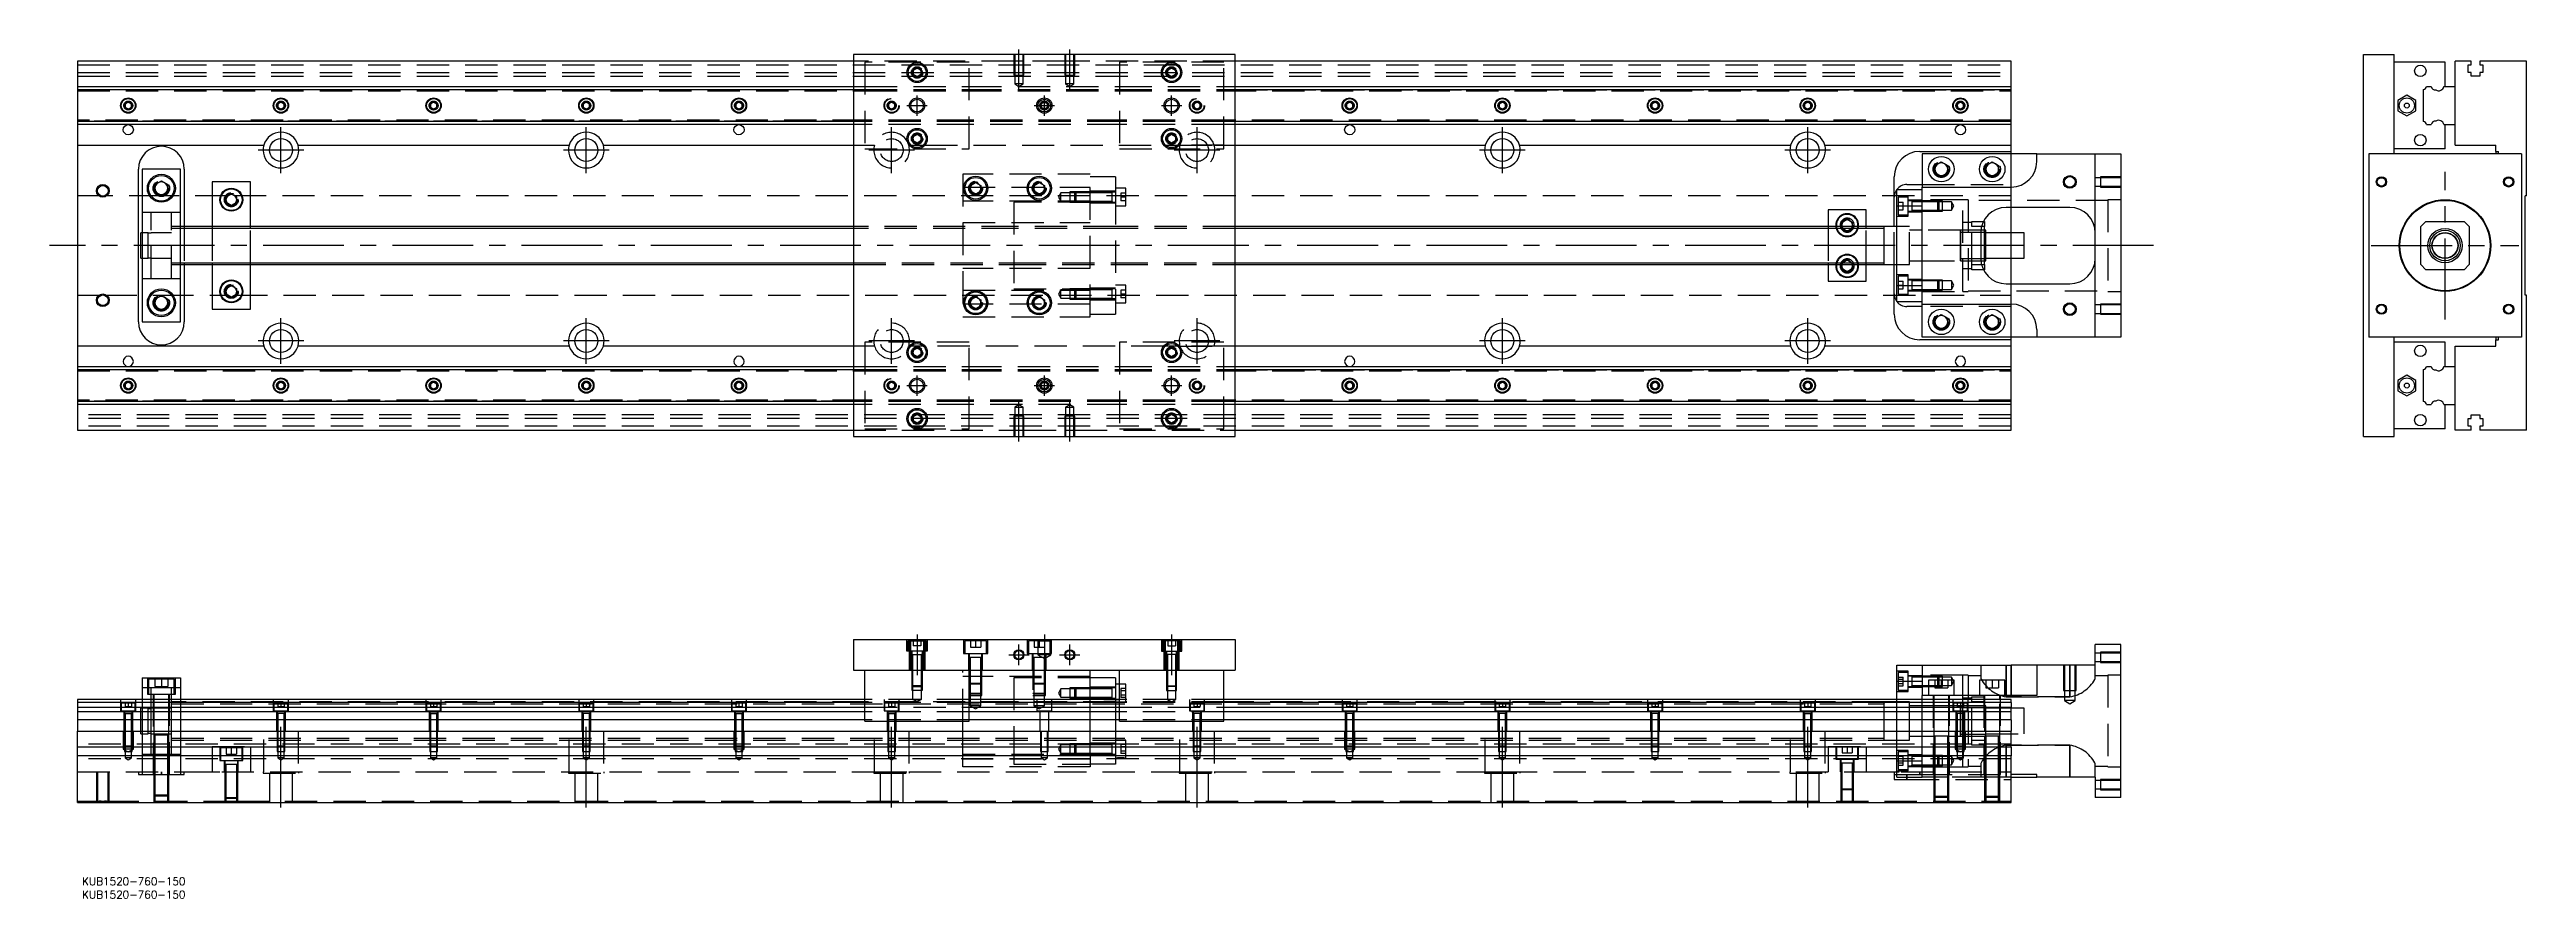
# Model space of a CAD drawing. Extents: x -11 to 962, y -257 to 77.
import ezdxf

# ---------------------------------------------------------------- set-up
doc = ezdxf.new("R2010")
doc.units = 0
doc.linetypes.add('CENTER', pattern=[50.8, 31.75, -6.35, 6.35, -6.35])
doc.linetypes.add('DASHED', pattern=[19.05, 12.7, -6.35])
doc.layers.get('0').update_dxf_attribs({"linetype": 'CONTINUOUS'})
doc.layers.add('CENTER', color=1, linetype='CENTER')
doc.styles.get("Standard").update_dxf_attribs({"font": 'txt.shx', "height": 3, "bigfont": 'bigfont.shx'})

# ---------------------------------------------------------------- blocks, each defined once
blk = doc.blocks.new('*U2')
at = {"color": 7, "linetype": 'CONTINUOUS'}
blk.add_text('KUB1520-760-150', height=3, dxfattribs=at).set_placement((1.85, -251.28))
blk = doc.blocks.new('*U3')
at = {"color": 7, "linetype": 'CONTINUOUS'}
blk.add_text('KUB1520-760-150', height=3, dxfattribs=at).set_placement((1.85, -256.51))

msp = doc.modelspace()

# ---------------------------------------------------------------- linework, layer by layer
at = {"color": 7, "linetype": 'CONTINUOUS'}
for p, q in [((0, 72.5), (0, 62.5)), ((305, 72.5), (0, 72.5)), ((455, 75), (305, 75)), ((305, 75), (305, -75)), ((328.5, 68.866026), (330, 69.73205)), ((328.5, 67.133974), (328.5, 68.866026)), ((330, 69.73205), (331.5, 68.866026)), ((331.5, 68.866026), (331.5, 67.133974)), ((428.5, 68.866026), (430, 69.73205)), ((428.5, 67.133974), (428.5, 68.866026)), ((430, 69.73205), (431.5, 68.866026)), ((431.5, 68.866026), (431.5, 67.133974)), ((455, -75), (455, 75)), ((760, 72.5), (455, 72.5)), ((760, 62.5), (760, 72.5)), ((898.45, 75), (910.45, 75)), ((898.45, -75), (898.45, 75)), ((910.45, 36), (910.45, 75)), ((930.45, 72), (910.45, 72)), ((930.45, 62.5), (930.45, 72)), ((930.45, 62.5), (930.45, 72)), ((940.75, 72.5), (934.45, 72.5)), ((934.45, 62.5), (934.45, 72.5)), ((939.6, 71), (940.75, 71)), ((939.6, 68), (939.6, 71)), ((940.75, 71), (940.75, 72.5)), ((944.15, 72.5), (944.15, 71)), ((962.45, 72.5), (944.15, 72.5)), ((944.15, 71), (945.3, 71)), ((945.3, 71), (945.3, 68)), ((962.45, 19.5), (962.45, 72.5)), ((0, 62.5), (305, 62.5)), ((0, 62.5), (0, 61.247728)), ((0, 61.247728), (0, 48.752272)), ((0, 61.247728), (305, 61.247728)), ((330, 66.26795), (328.5, 67.133974)), ((331.5, 67.133974), (330, 66.26795)), ((430, 66.26795), (428.5, 67.133974)), ((431.5, 67.133974), (430, 66.26795)), ((455, 62.5), (760, 62.5)), ((455, 61.247728), (760, 61.247728)), ((760, 61.247728), (760, 62.5)), ((760, 48.752272), (760, 61.247728)), ((915.45, 59.041452), (911.95, 57.020726)), ((918.949999, 57.020726), (915.45, 59.041452)), ((921.95, 48.752272), (921.95, 61.247728)), ((923.202272, 62.5), (924.97668, 62.5)), ((929.927372, 62.5), (934.45, 62.5)), ((934.45, 47.5), (934.45, 62.5)), ((934.45, 47.5), (934.45, 62.5)), ((940.75, 68), (939.6, 68)), ((940.75, 66.5), (940.75, 68)), ((944.15, 66.5), (940.75, 66.5)), ((944.15, 68), (944.15, 66.5)), ((945.3, 68), (944.15, 68)), ((305, 48.752272), (0, 48.752272)), ((0, 48.752272), (0, 47.5)), ((18.75, 55.721688), (20, 56.443376)), ((18.75, 54.278312), (18.75, 55.721688)), ((20, 53.556624), (18.75, 54.278312)), ((20, 56.443376), (21.25, 55.721688)), ((21.25, 54.278312), (20, 53.556624)), ((21.25, 55.721688), (21.25, 54.278312)), ((78.75, 55.721688), (80, 56.443376)), ((78.75, 54.278312), (78.75, 55.721688)), ((80, 53.556624), (78.75, 54.278312)), ((80, 56.443376), (81.25, 55.721688)), ((81.25, 54.278312), (80, 53.556624)), ((81.25, 55.721688), (81.25, 54.278312)), ((138.75, 55.721688), (140, 56.443376)), ((138.75, 54.278312), (138.75, 55.721688)), ((140, 53.556624), (138.75, 54.278312)), ((140, 56.443376), (141.25, 55.721688)), ((141.25, 54.278312), (140, 53.556624)), ((141.25, 55.721688), (141.25, 54.278312)), ((198.75, 55.721688), (200, 56.443376)), ((198.75, 54.278312), (198.75, 55.721688)), ((200, 53.556624), (198.75, 54.278312)), ((200, 56.443376), (201.25, 55.721688)), ((201.25, 54.278312), (200, 53.556624)), ((201.25, 55.721688), (201.25, 54.278312)), ((258.75, 55.721688), (260, 56.443376)), ((258.75, 54.278312), (258.75, 55.721688)), ((260, 53.556624), (258.75, 54.278312)), ((260, 56.443376), (261.25, 55.721688)), ((261.25, 54.278312), (260, 53.556624)), ((261.25, 55.721688), (261.25, 54.278312)), ((760, 48.752272), (455, 48.752272)), ((498.75, 55.721688), (500, 56.443376)), ((498.75, 54.278312), (498.75, 55.721688)), ((500, 53.556624), (498.75, 54.278312)), ((500, 56.443376), (501.25, 55.721688)), ((501.25, 54.278312), (500, 53.556624)), ((501.25, 55.721688), (501.25, 54.278312)), ((558.75, 55.721688), (560, 56.443376)), ((558.75, 54.278312), (558.75, 55.721688)), ((560, 53.556624), (558.75, 54.278312)), ((560, 56.443376), (561.25, 55.721688)), ((561.25, 54.278312), (560, 53.556624)), ((561.25, 55.721688), (561.25, 54.278312)), ((618.75, 55.721688), (620, 56.443376)), ((618.75, 54.278312), (618.75, 55.721688)), ((620, 53.556624), (618.75, 54.278312)), ((620, 56.443376), (621.25, 55.721688)), ((621.25, 54.278312), (620, 53.556624)), ((621.25, 55.721688), (621.25, 54.278312)), ((678.75, 55.721688), (680, 56.443376)), ((678.75, 54.278312), (678.75, 55.721688)), ((680, 53.556624), (678.75, 54.278312)), ((680, 56.443376), (681.25, 55.721688)), ((681.25, 54.278312), (680, 53.556624)), ((681.25, 55.721688), (681.25, 54.278312)), ((738.75, 55.721688), (740, 56.443376)), ((738.75, 54.278312), (738.75, 55.721688)), ((740, 53.556624), (738.75, 54.278312)), ((740, 56.443376), (741.25, 55.721688)), ((741.25, 54.278312), (740, 53.556624)), ((741.25, 55.721688), (741.25, 54.278312)), ((760, 47.5), (760, 48.752272)), ((911.95, 57.020726), (911.949999, 52.979274)), ((911.949999, 52.979274), (915.45, 50.958548)), ((915.45, 50.958548), (918.949999, 52.979274)), ((918.949999, 52.979274), (918.949999, 57.020726)), ((305, 47.5), (0, 47.5)), ((0, 47.5), (0, 39.5)), ((0, 39.5), (73.291796, 39.5)), ((0, 39.5), (0, -39.5)), ((86.708204, 39.5), (193.291796, 39.5)), ((206.708204, 39.5), (305, 39.5)), ((328.5, 42.866026), (330, 43.73205)), ((328.5, 41.133974), (328.5, 42.866026)), ((330, 40.26795), (328.5, 41.133974)), ((330, 43.73205), (331.5, 42.866026)), ((331.5, 41.133974), (330, 40.26795)), ((331.5, 42.866026), (331.5, 41.133974)), ((428.5, 42.866026), (430, 43.73205)), ((428.5, 41.133974), (428.5, 42.866026)), ((430, 40.26795), (428.5, 41.133974)), ((430, 43.73205), (431.5, 42.866026)), ((431.5, 41.133974), (430, 40.26795)), ((431.5, 42.866026), (431.5, 41.133974)), ((760, 47.5), (455, 47.5)), ((455, 39.5), (553.291796, 39.5)), ((566.708204, 39.5), (673.291796, 39.5)), ((686.708204, 39.5), (760, 39.5)), ((760, 39.5), (760, 47.5)), ((760, 37), (760, 39.5)), ((923.202272, 47.5), (924.97668, 47.5)), ((929.927372, 47.5), (934.45, 47.5)), ((930.45, 38), (930.45, 47.5)), ((930.45, 38), (930.45, 47.5)), ((934.45, 39.5), (934.45, 47.5)), ((934.45, 39.5), (950.45, 39.5)), ((950.45, 37), (950.45, 39.5)), ((24, -30), (24, 30)), ((25.5, 30), (25.5, -30)), ((40.5, 30), (25.5, 30)), ((40.5, -30), (40.5, 30)), ((42, 30), (42, 7.5)), ((724, 37), (760, 37)), ((725, 36), (725, 23)), ((770, 36), (725, 36)), ((730, 31.443376), (732.5, 32.886752)), ((730, 28.556624), (730, 31.443376)), ((732.5, 32.886752), (735, 31.443376)), ((735, 31.443376), (735, 28.556624)), ((750, 31.443376), (752.5, 32.886752)), ((750, 28.556624), (750, 31.443376)), ((752.5, 32.886752), (755, 31.443376)), ((755, 31.443376), (755, 28.556624)), ((760, 36), (760, 37)), ((770, 33), (770, 36)), ((770, 36), (793, 36)), ((793, -36), (793, 36)), ((793, 36), (803, 36)), ((803, 36), (803, -36)), ((900.45, 36), (900.45, -36)), ((960.45, 36), (900.45, 36)), ((930.45, 38), (910.45, 38)), ((950.45, 37), (951.45, 37)), ((950.45, 37), (950.45, 36)), ((951.45, 36), (951.45, 37)), ((960.45, 36), (960.45, -36)), ((30.5, 23.943376), (33, 25.386752)), ((30.5, 21.056624), (30.5, 23.943376)), ((33, 19.613248), (30.5, 21.056624)), ((33, 25.386752), (35.5, 23.943376)), ((35.5, 21.056624), (33, 19.613248)), ((35.5, 23.943376), (35.5, 21.056624)), ((68, 25), (53, 25)), ((53, 25), (53, 7.5)), ((58.5, 19.1547), (60.5, 20.309402)), ((60.5, 20.309402), (62.5, 19.1547)), ((68, 7.5), (68, 25)), ((351, 23.6547), (353, 24.809402)), ((351, 21.3453), (351, 23.6547)), ((353, 20.190598), (351, 21.3453)), ((353, 24.809402), (355, 23.6547)), ((355, 21.3453), (353, 20.190598)), ((355, 23.6547), (355, 21.3453)), ((376, 23.6547), (378, 24.809402)), ((376, 21.3453), (376, 23.6547)), ((378, 20.190598), (376, 21.3453)), ((378, 24.809402), (380, 23.6547)), ((380, 21.3453), (378, 20.190598)), ((380, 23.6547), (380, 21.3453)), ((398, 20.702558), (392, 20.702558)), ((714, 7.5), (714, 27)), ((715, 22), (725, 22)), ((715, 15.652476), (715, 22)), ((719, 24), (725, 24)), ((725, 15.652476), (725, 23)), ((725, 23), (760, 23)), ((732.5, 27.113248), (730, 28.556624)), ((735, 28.556624), (732.5, 27.113248)), ((752.5, 27.113248), (750, 28.556624)), ((755, 28.556624), (752.5, 27.113248)), ((953.8, 25), (953.45, 25)), ((957.45, 25), (957.1, 25)), ((962.45, 19.5), (961.95, 19.5)), ((961.95, -19.5), (961.95, 19.5)), ((58.5, 16.8453), (58.5, 19.1547)), ((60.5, 15.690598), (58.5, 16.8453)), ((62.5, 16.8453), (60.5, 15.690598)), ((62.5, 19.1547), (62.5, 16.8453)), ((392, 17.402558), (398, 17.402558)), ((703, 14), (688, 14)), ((688, 14), (688, 7.5)), ((693.5, 9.1547), (695.5, 10.309402)), ((695.5, 10.309402), (697.5, 9.1547)), ((703, 7.5), (703, 14)), ((715, 15.652476), (725, 15.652476)), ((715, -15.652476), (715, 15.652476)), ((725, -15.652476), (725, 15.652476)), ((725, -15.652476), (725, 15.652476)), ((783, 15), (758, 15)), ((760, 5), (760, 15)), ((25, -5), (25, 5)), ((25.5, 5), (25, 5)), ((305, 7.5), (40.5, 7.5)), ((710, 7.5), (455, 7.5)), ((693.5, 7.5), (693.5, 9.1547)), ((697.5, 9.1547), (697.5, 7.5)), ((710, 7.5), (709.995, 7.5)), ((710, -7.500006), (710, 7.500006)), ((710.005, 7.5), (710, 7.5)), ((715, 7.5), (710, 7.5)), ((710, -6.951128), (710, 6.951128)), ((748, 5), (748, -5)), ((749.5, 5.125), (748.000782, 5.125)), ((749.5, 7.5), (748.317542, 7.5)), ((749.069714, 9.5), (749.5, 9.5)), ((749.5, 9.5), (749.5, 7.5)), ((749.5, -7.5), (749.5, 7.5)), ((750, 6), (749.5, 6)), ((750, 5.125), (749.5, 5.125)), ((750, -6), (750, 6)), ((765, 5), (750, 5)), ((765, -5), (765, 5)), ((922.95, 9.5), (920.95, 7.5)), ((920.95, -7.5), (920.95, 7.5)), ((922.95, 9.5), (937.95, 9.5)), ((939.95, 7.5), (937.95, 9.5)), ((939.95, 7.5), (939.95, -7.5)), ((25, -5), (25.5, -5)), ((40.5, -7.5), (305, -7.5)), ((42, -7.5), (42, -30)), ((53, -7.5), (53, -25)), ((68, -25), (68, -7.5)), ((455, -7.5), (710, -7.5)), ((688, -7.5), (688, -14)), ((693.5, -9.1547), (693.5, -7.5)), ((695.5, -10.309402), (693.5, -9.1547)), ((697.5, -9.1547), (695.5, -10.309402)), ((697.5, -7.5), (697.5, -9.1547)), ((703, -14), (703, -7.5)), ((709.995, -7.5), (710, -7.5)), ((710, -7.5), (710.005, -7.5)), ((710, -7.5), (715, -7.5)), ((714, -27), (714, -7.5)), ((748.000782, -5.125), (749.5, -5.125)), ((748.317542, -7.5), (749.5, -7.5)), ((749.5, -9.5), (749.069714, -9.5)), ((749.5, -5.125), (750, -5.125)), ((749.5, -6), (750, -6)), ((749.5, -7.5), (749.5, -9.5)), ((750, -5), (765, -5)), ((760, -15), (760, -5)), ((920.95, -7.5), (922.95, -9.5)), ((937.95, -9.5), (922.95, -9.5)), ((937.95, -9.5), (939.95, -7.5)), ((58.5, -16.8453), (60.5, -15.690598)), ((58.5, -19.1547), (58.5, -16.8453)), ((60.5, -20.309402), (58.5, -19.1547)), ((60.5, -15.690598), (62.5, -16.8453)), ((62.5, -19.1547), (60.5, -20.309402)), ((62.5, -16.8453), (62.5, -19.1547)), ((398, -17.402558), (392, -17.402558)), ((688, -14), (703, -14)), ((715, -15.652476), (725, -15.652476)), ((715, -22), (715, -15.652476)), ((725, -23), (725, -15.652476)), ((758, -15), (783, -15)), ((30.5, -21.056624), (33, -19.613248)), ((30.5, -23.943376), (30.5, -21.056624)), ((33, -25.386752), (30.5, -23.943376)), ((33, -19.613248), (35.5, -21.056624)), ((35.5, -23.943376), (33, -25.386752)), ((35.5, -21.056624), (35.5, -23.943376)), ((53, -25), (68, -25)), ((351, -21.3453), (353, -20.190598)), ((351, -23.6547), (351, -21.3453)), ((353, -24.809402), (351, -23.6547)), ((353, -20.190598), (355, -21.3453)), ((355, -23.6547), (353, -24.809402)), ((355, -21.3453), (355, -23.6547)), ((376, -21.3453), (378, -20.190598)), ((376, -23.6547), (376, -21.3453)), ((378, -24.809402), (376, -23.6547)), ((378, -20.190598), (380, -21.3453)), ((380, -23.6547), (378, -24.809402)), ((380, -21.3453), (380, -23.6547)), ((392, -20.702558), (398, -20.702558)), ((715, -22), (725, -22)), ((725, -24), (719, -24)), ((725, -23), (760, -23)), ((725, -36), (725, -23)), ((730, -28.556624), (732.5, -27.113248)), ((730, -31.443376), (730, -28.556624)), ((732.5, -27.113248), (735, -28.556624)), ((735, -28.556624), (735, -31.443376)), ((750, -28.556624), (752.5, -27.113248)), ((750, -31.443376), (750, -28.556624)), ((752.5, -27.113248), (755, -28.556624)), ((755, -28.556624), (755, -31.443376)), ((953.45, -25), (953.8, -25)), ((957.1, -25), (957.45, -25)), ((962.45, -19.5), (961.95, -19.5)), ((962.45, -72.5), (962.45, -19.5)), ((25.5, -30), (40.5, -30)), ((760, -37), (724, -37)), ((770, -36), (725, -36)), ((732.5, -32.886752), (730, -31.443376)), ((735, -31.443376), (732.5, -32.886752)), ((752.5, -32.886752), (750, -31.443376)), ((755, -31.443376), (752.5, -32.886752)), ((760, -37), (760, -36)), ((760, -39.5), (760, -37)), ((770, -33), (770, -36)), ((793, -36), (770, -36)), ((803, -36), (793, -36)), ((960.45, -36), (900.45, -36)), ((910.45, -75), (910.45, -36)), ((930.45, -38), (910.45, -38)), ((930.45, -47.5), (930.45, -38)), ((950.45, -36), (950.45, -37)), ((950.45, -37), (951.45, -37)), ((950.45, -39.5), (950.45, -37)), ((951.45, -37), (951.45, -36)), ((0, -39.5), (0, -47.5)), ((73.291796, -39.5), (0, -39.5)), ((0, -47.5), (305, -47.5)), ((0, -47.5), (0, -48.752272)), ((193.291796, -39.5), (86.708204, -39.5)), ((305, -39.5), (206.708204, -39.5)), ((328.5, -41.133974), (330, -40.26795)), ((328.5, -42.866026), (328.5, -41.133974)), ((330, -43.73205), (328.5, -42.866026)), ((330, -40.26795), (331.5, -41.133974)), ((331.5, -42.866026), (330, -43.73205)), ((331.5, -41.133974), (331.5, -42.866026)), ((428.5, -41.133974), (430, -40.26795)), ((428.5, -42.866026), (428.5, -41.133974)), ((430, -43.73205), (428.5, -42.866026)), ((430, -40.26795), (431.5, -41.133974)), ((431.5, -42.866026), (430, -43.73205)), ((431.5, -41.133974), (431.5, -42.866026)), ((553.291796, -39.5), (455, -39.5)), ((455, -47.5), (760, -47.5)), ((673.291796, -39.5), (566.708204, -39.5)), ((760, -39.5), (686.708204, -39.5)), ((760, -47.5), (760, -39.5)), ((760, -48.752272), (760, -47.5)), ((923.202272, -47.5), (924.97668, -47.5)), ((929.927372, -47.5), (934.45, -47.5)), ((934.45, -39.5), (950.45, -39.5)), ((934.45, -47.5), (934.45, -39.5)), ((934.45, -62.5), (934.45, -47.5)), ((934.45, -62.5), (934.45, -47.5)), ((0, -48.752272), (305, -48.752272)), ((0, -48.752272), (0, -61.247728)), ((18.75, -54.278312), (20, -53.556624)), ((18.75, -55.721688), (18.75, -54.278312)), ((20, -56.443376), (18.75, -55.721688)), ((20, -53.556624), (21.25, -54.278312)), ((21.25, -55.721688), (20, -56.443376)), ((21.25, -54.278312), (21.25, -55.721688)), ((78.75, -54.278312), (80, -53.556624)), ((78.75, -55.721688), (78.75, -54.278312)), ((80, -56.443376), (78.75, -55.721688)), ((80, -53.556624), (81.25, -54.278312)), ((81.25, -55.721688), (80, -56.443376)), ((81.25, -54.278312), (81.25, -55.721688)), ((138.75, -54.278312), (140, -53.556624)), ((138.75, -55.721688), (138.75, -54.278312)), ((140, -56.443376), (138.75, -55.721688)), ((140, -53.556624), (141.25, -54.278312)), ((141.25, -55.721688), (140, -56.443376)), ((141.25, -54.278312), (141.25, -55.721688)), ((198.75, -54.278312), (200, -53.556624)), ((198.75, -55.721688), (198.75, -54.278312)), ((200, -56.443376), (198.75, -55.721688)), ((200, -53.556624), (201.25, -54.278312)), ((201.25, -55.721688), (200, -56.443376)), ((201.25, -54.278312), (201.25, -55.721688)), ((258.75, -54.278312), (260, -53.556624)), ((258.75, -55.721688), (258.75, -54.278312)), ((260, -56.443376), (258.75, -55.721688)), ((260, -53.556624), (261.25, -54.278312)), ((261.25, -55.721688), (260, -56.443376)), ((261.25, -54.278312), (261.25, -55.721688)), ((455, -48.752272), (760, -48.752272)), ((498.75, -54.278312), (500, -53.556624)), ((498.75, -55.721688), (498.75, -54.278312)), ((500, -56.443376), (498.75, -55.721688)), ((500, -53.556624), (501.25, -54.278312)), ((501.25, -55.721688), (500, -56.443376)), ((501.25, -54.278312), (501.25, -55.721688)), ((558.75, -54.278312), (560, -53.556624)), ((558.75, -55.721688), (558.75, -54.278312)), ((560, -56.443376), (558.75, -55.721688)), ((560, -53.556624), (561.25, -54.278312)), ((561.25, -55.721688), (560, -56.443376)), ((561.25, -54.278312), (561.25, -55.721688)), ((618.75, -54.278312), (620, -53.556624)), ((618.75, -55.721688), (618.75, -54.278312)), ((620, -56.443376), (618.75, -55.721688)), ((620, -53.556624), (621.25, -54.278312)), ((621.25, -55.721688), (620, -56.443376)), ((621.25, -54.278312), (621.25, -55.721688)), ((678.75, -54.278312), (680, -53.556624)), ((678.75, -55.721688), (678.75, -54.278312)), ((680, -56.443376), (678.75, -55.721688)), ((680, -53.556624), (681.25, -54.278312)), ((681.25, -55.721688), (680, -56.443376)), ((681.25, -54.278312), (681.25, -55.721688)), ((738.75, -54.278312), (740, -53.556624)), ((738.75, -55.721688), (738.75, -54.278312)), ((740, -56.443376), (738.75, -55.721688)), ((740, -53.556624), (741.25, -54.278312)), ((741.25, -55.721688), (740, -56.443376)), ((741.25, -54.278312), (741.25, -55.721688)), ((760, -61.247728), (760, -48.752272)), ((911.95, -52.979274), (911.949999, -57.020726)), ((911.949999, -57.020726), (915.45, -59.041452)), ((915.45, -50.958548), (911.95, -52.979274)), ((918.949999, -52.979274), (915.45, -50.958548)), ((915.45, -59.041452), (918.949999, -57.020726)), ((918.949999, -57.020726), (918.949999, -52.979274)), ((921.95, -61.247728), (921.95, -48.752272)), ((305, -61.247728), (0, -61.247728)), ((0, -61.247728), (0, -62.5)), ((305, -62.5), (0, -62.5)), ((0, -62.5), (0, -72.5)), ((328.5, -67.133974), (330, -66.26795)), ((328.5, -68.866026), (328.5, -67.133974)), ((330, -66.26795), (331.5, -67.133974)), ((331.5, -67.133974), (331.5, -68.866026)), ((428.5, -67.133974), (430, -66.26795)), ((428.5, -68.866026), (428.5, -67.133974)), ((430, -66.26795), (431.5, -67.133974)), ((431.5, -67.133974), (431.5, -68.866026)), ((760, -61.247728), (455, -61.247728)), ((760, -62.5), (455, -62.5)), ((760, -62.5), (760, -61.247728)), ((760, -72.5), (760, -62.5)), ((923.202272, -62.5), (924.97668, -62.5)), ((929.927372, -62.5), (934.45, -62.5)), ((930.45, -72), (930.45, -62.5)), ((934.45, -72.5), (934.45, -62.5)), ((939.6, -68), (940.75, -68)), ((939.6, -71), (939.6, -68)), ((940.75, -66.5), (944.15, -66.5)), ((940.75, -68), (940.75, -66.5)), ((944.15, -66.5), (944.15, -68)), ((944.15, -68), (945.3, -68)), ((945.3, -68), (945.3, -71)), ((0, -72.5), (305, -72.5)), ((305, -75), (455, -75)), ((330, -69.73205), (328.5, -68.866026)), ((331.5, -68.866026), (330, -69.73205)), ((430, -69.73205), (428.5, -68.866026)), ((431.5, -68.866026), (430, -69.73205)), ((455, -72.5), (760, -72.5)), ((898.45, -75), (910.45, -75)), ((930.45, -72), (910.45, -72)), ((940.75, -72.5), (934.45, -72.5)), ((940.75, -71), (939.6, -71)), ((940.75, -72.5), (940.75, -71)), ((945.3, -71), (944.15, -71)), ((944.15, -71), (944.15, -72.5)), ((962.45, -72.5), (944.15, -72.5)), ((305, -154.8), (455, -154.8)), ((305, -154.8), (305, -166.8)), ((455, -154.8), (455, -166.8)), ((715, -164.8), (725, -164.8)), ((715, -171.147524), (715, -164.8)), ((725, -164.8), (725, -176.8)), ((725, -164.8), (760, -164.8)), ((760, -176.8), (760, -164.8)), ((770, -164.8), (760, -164.8)), ((770, -164.8), (770, -176.8)), ((793, -164.8), (770, -164.8)), ((793, -164.8), (793, -156.8)), ((803, -156.8), (793, -156.8)), ((803, -216.8), (803, -156.8)), ((25.5, -169.8), (25.5, -178.3)), ((25.5, -169.8), (40.5, -169.8)), ((40.5, -169.8), (40.5, -178.3)), ((305, -166.8), (455, -166.8)), ((309.5, -186.8), (309.5, -166.8)), ((350.5, -186.8), (350.5, -166.8)), ((398, -178.3), (398, -166.8)), ((408, -169.8), (398, -169.8)), ((408, -169.8), (408, -178.3)), ((409.5, -172.3), (408, -172.3)), ((409.5, -186.8), (409.5, -166.8)), ((450.5, -186.8), (450.5, -166.8)), ((715, -171.147524), (725, -171.147524)), ((715, -178.3), (715, -171.147524)), ((737.5, -170.8), (727.5, -170.8)), ((727.5, -170.8), (727.5, -176.8)), ((737.5, -176.8), (737.5, -170.8)), ((757.5, -170.8), (747.5, -170.8)), ((747.5, -170.8), (747.5, -176.8)), ((757.5, -176.8), (757.5, -170.8)), ((309.5, -178.3), (0, -178.3)), ((0, -178.3), (0, -179.552272)), ((0, -179.552272), (0, -181.32668)), ((309.5, -179.552272), (0, -179.552272)), ((0, -181.32668), (309.5, -181.32668)), ((0, -181.32668), (0, -183.223076)), ((309.5, -183.223076), (0, -183.223076)), ((0, -183.223076), (0, -186.277372)), ((202.75, -180.05), (197.25, -180.05)), ((409.5, -178.3), (350.5, -178.3)), ((409.5, -179.552272), (350.5, -179.552272)), ((350.5, -181.32668), (409.5, -181.32668)), ((409.5, -183.223076), (350.5, -183.223076)), ((760, -178.3), (450.5, -178.3)), ((760, -179.552272), (450.5, -179.552272)), ((450.5, -181.32668), (760, -181.32668)), ((760, -183.223076), (450.5, -183.223076)), ((622.75, -180.05), (617.25, -180.05)), ((710, -186.8), (710, -179.299994)), ((710, -194.300006), (710, -179.299994)), ((710, -190.8), (710, -180.05)), ((725, -178.3), (725, -176.8)), ((770, -176.8), (725, -176.8)), ((740, -186.8), (740, -180.799994)), ((740, -192.800006), (740, -180.799994)), ((740, -181.675), (740, -182.8)), ((741, -181.675), (740, -181.675)), ((740, -182.8), (740, -183.799788)), ((742.75, -181.675), (741, -181.675)), ((744.5, -181.675), (742.75, -181.675)), ((749.5, -181.675), (744.5, -181.675)), ((750, -181.675), (749.5, -181.675)), ((760, -179.552272), (760, -178.3)), ((760, -179.552272), (760, -181.32668)), ((760, -183.223076), (760, -181.32668)), ((760, -186.277372), (760, -183.223076)), ((309.5, -186.277372), (0, -186.277372)), ((0, -186.277372), (0, -190.8)), ((0, -197.1), (0, -190.8)), ((0, -190.8), (760, -190.8)), ((309.5, -186.8), (350.5, -186.8)), ((409.5, -186.277372), (350.5, -186.277372)), ((409.5, -186.8), (450.5, -186.8)), ((760, -186.277372), (450.5, -186.277372)), ((710, -193.55), (710, -190.8)), ((710, -194.300006), (710, -193.55)), ((740, -191.925), (750, -191.925)), ((760, -186.277372), (760, -190.8)), ((760, -197.1), (760, -190.8)), ((760, -197.1), (0, -197.1)), ((0, -200.5), (0, -197.1)), ((760, -200.5), (0, -200.5)), ((0, -218.8), (0, -200.5)), ((760, -197.1), (760, -200.5)), ((760, -218.8), (760, -200.5)), ((770, -207.8), (760, -207.8)), ((760, -208.8), (770, -208.8)), ((770, -208.8), (770, -207.8)), ((793, -208.8), (770, -208.8)), ((793, -208.8), (793, -216.8)), ((0, -218.8), (760, -218.8)), ((803, -216.8), (793, -216.8))]:
    msp.add_line(p, q, dxfattribs=at)
at = {"color": 3, "linetype": 'DASHED'}
for p, q in [((0, 71), (760, 71)), ((368.000006, 72.5), (305, 72.5)), ((309.5, 72), (309.5, 38)), ((350.5, 72), (309.5, 72)), ((331.973226, 68.326156), (332, 68)), ((350.5, 38), (350.5, 72)), ((368.000006, 75), (368.000006, 67)), ((371.999994, 72.5), (368.000006, 72.5)), ((368.35, 75), (368.35, 67)), ((371.65, 67), (371.65, 75)), ((371.999994, 67), (371.999994, 75)), ((388.000006, 72.5), (371.999994, 72.5)), ((388.000006, 75), (388.000006, 67)), ((391.999994, 72.5), (388.000006, 72.5)), ((388.35, 75), (388.35, 67)), ((391.65, 67), (391.65, 75)), ((391.999994, 67), (391.999994, 75)), ((455, 72.5), (391.999994, 72.5)), ((409.5, 72), (409.5, 38)), ((450.5, 72), (409.5, 72)), ((431.973226, 68.326156), (432, 68)), ((450.5, 38), (450.5, 72)), ((0, 68), (760, 68)), ((0, 66.5), (760, 66.5)), ((0, 61.1147), (305, 61.1147)), ((0, 61.1), (309.5, 61.1)), ((0, 60.8), (309.5, 60.8)), ((305, 62.5), (309.5, 62.5)), ((305, 61.247728), (309.5, 61.247728)), ((305, 61.1147), (309.5, 61.1147)), ((309.5, 62.5), (350.5, 62.5)), ((309.5, 61.247728), (350.5, 61.247728)), ((309.5, 61.1147), (350.5, 61.1147)), ((309.5, 61.1), (350.5, 61.1)), ((309.5, 60.8), (350.5, 60.8)), ((350.5, 62.5), (409.5, 62.5)), ((350.5, 61.247728), (409.5, 61.247728)), ((350.5, 61.1147), (409.5, 61.1147)), ((350.5, 61.1), (409.5, 61.1)), ((350.5, 60.8), (409.5, 60.8)), ((368.000006, 67), (371.999994, 67)), ((368.35, 67), (368.35, 63.5)), ((371.65, 63.5), (368.35, 63.5)), ((368.35, 63.5), (370, 62.547372)), ((370, 62.547372), (371.65, 63.5)), ((371.65, 63.5), (371.65, 67)), ((388.000006, 67), (391.999994, 67)), ((388.35, 67), (388.35, 63.5)), ((391.65, 63.5), (388.35, 63.5)), ((388.35, 63.5), (390, 62.547372)), ((390, 62.547372), (391.65, 63.5)), ((391.65, 63.5), (391.65, 67)), ((409.5, 62.5), (450.5, 62.5)), ((409.5, 61.247728), (450.5, 61.247728)), ((409.5, 61.1147), (450.5, 61.1147)), ((409.5, 61.1), (450.5, 61.1)), ((409.5, 60.8), (450.5, 60.8)), ((450.5, 62.5), (455, 62.5)), ((450.5, 61.247728), (455, 61.247728)), ((450.5, 61.1147), (455, 61.1147)), ((450.5, 61.1), (760, 61.1)), ((450.5, 60.8), (760, 60.8)), ((455, 61.1147), (760, 61.1147)), ((309.5, 49.2), (0, 49.2)), ((309.5, 48.9), (0, 48.9)), ((305, 48.8853), (0, 48.8853)), ((21.477374, 55.25955), (21.5, 55)), ((78.5, 55), (78.52041, 55.24661)), ((138.5, 55), (138.52041, 55.24661)), ((198.5, 55), (198.52041, 55.24661)), ((258.5, 55), (258.52041, 55.24661)), ((309.5, 48.8853), (305, 48.8853)), ((309.5, 48.752272), (305, 48.752272)), ((350.5, 49.2), (309.5, 49.2)), ((350.5, 48.9), (309.5, 48.9)), ((350.5, 48.8853), (309.5, 48.8853)), ((350.5, 48.752272), (309.5, 48.752272)), ((318.5, 55), (318.52041, 55.24661)), ((318.75, 55.721688), (320, 56.443376)), ((318.75, 54.278312), (318.75, 55.721688)), ((320, 53.556624), (318.75, 54.278312)), ((320, 56.443376), (321.25, 55.721688)), ((321.25, 54.278312), (320, 53.556624)), ((321.25, 55.721688), (321.25, 54.278312)), ((409.5, 49.2), (350.5, 49.2)), ((409.5, 48.9), (350.5, 48.9)), ((409.5, 48.8853), (350.5, 48.8853)), ((409.5, 48.752272), (350.5, 48.752272)), ((450.5, 49.2), (409.5, 49.2)), ((450.5, 48.9), (409.5, 48.9)), ((450.5, 48.8853), (409.5, 48.8853)), ((450.5, 48.752272), (409.5, 48.752272)), ((438.75, 55.721688), (440, 56.443376)), ((438.75, 54.278312), (438.75, 55.721688)), ((440, 53.556624), (438.75, 54.278312)), ((440, 56.443376), (441.25, 55.721688)), ((441.25, 54.278312), (440, 53.556624)), ((441.25, 55.721688), (441.25, 54.278312)), ((441.477374, 55.25955), (441.5, 55)), ((760, 49.2), (450.5, 49.2)), ((760, 48.9), (450.5, 48.9)), ((455, 48.8853), (450.5, 48.8853)), ((455, 48.752272), (450.5, 48.752272)), ((760, 48.8853), (455, 48.8853)), ((501.477374, 55.25955), (501.5, 55)), ((561.477374, 55.25955), (561.5, 55)), ((621.477374, 55.25955), (621.5, 55)), ((681.477374, 55.25955), (681.5, 55)), ((738.5, 55), (738.52041, 55.24661)), ((309.5, 47.5), (305, 47.5)), ((305, 39.5), (313.291796, 39.5)), ((350.5, 47.5), (309.5, 47.5)), ((326.708204, 39.5), (326.877502, 39.5)), ((326.877502, 39.5), (327.55051, 39.5)), ((327.55051, 39.5), (332.44949, 39.5)), ((331.973226, 42.326156), (332, 42)), ((332.44949, 39.5), (333.122498, 39.5)), ((333.122498, 39.5), (426.877502, 39.5)), ((409.5, 47.5), (350.5, 47.5)), ((450.5, 47.5), (409.5, 47.5)), ((426.877502, 39.5), (427.55051, 39.5)), ((427.55051, 39.5), (432.44949, 39.5)), ((428, 42), (428.030168, 42.346066)), ((432.44949, 39.5), (433.122498, 39.5)), ((433.122498, 39.5), (450.5, 39.5)), ((450.5, 39.5), (433.291796, 39.5)), ((446.708204, 39.5), (455, 39.5)), ((455, 47.5), (450.5, 47.5)), ((309.5, 38), (350.5, 38)), ((409.5, 38), (450.5, 38)), ((729.5, 30), (729.520026, 30.346056)), ((749.5, 30), (749.520026, 30.346056)), ((760, 24), (760, 36)), ((9.359688, 19.5), (0, 19.5)), ((33, 19.5), (10.640312, 19.5)), ((30, 22.5), (30.020026, 22.846056)), ((59.030306, 19.5), (33, 19.5)), ((760, 19.5), (61.969694, 19.5)), ((348, 28), (348, -28)), ((398, 28), (348, 28)), ((348, 23), (398, 23)), ((355.483582, 22.786038), (355.5, 22.5)), ((380.483582, 22.786038), (380.5, 22.5)), ((386.5, 20.702558), (385.547372, 19.052558)), ((386.5, 17.402558), (386.5, 20.702558)), ((390, 20.702558), (386.5, 20.702558)), ((390, 21.052554), (390, 17.052564)), ((392.35, 21.052554), (390, 21.052554)), ((392, 20.702558), (390, 20.702558)), ((392.35, 21.052558), (392, 20.702558)), ((392, 17.402558), (392, 20.702558)), ((398, 20.702558), (392, 20.702558)), ((392.35, 21.052558), (392.35, 17.052558)), ((398, 21.052554), (392.35, 21.052554)), ((398, -28), (398, 28)), ((408, 27), (398, 27)), ((408, 21.302558), (398, 21.302558)), ((406.605, 21.052558), (398, 21.052556)), ((408, 20.976176), (398, 20.976176)), ((406.6, 20.702558), (398, 20.702558)), ((408, 21.052558), (406.595, 21.052558)), ((406.6, 17.052554), (406.6, 21.052564)), ((406.6, 17.052554), (406.6, 21.052564)), ((406.6, 20.702558), (406.6, 21.052564)), ((406.6, 20.836098), (406.6, 21.052558)), ((406.6, 21.052558), (406.6, 20.835892)), ((406.6, 17.26902), (406.6, 20.836098)), ((406.6, 17.402558), (406.6, 20.702558)), ((408, 27), (408, 20.976176)), ((412, 22.552558), (408, 22.552558)), ((408, 20.976176), (408, -20.976176)), ((410, 20.552558), (410, 19.052558)), ((412, 20.552558), (410, 20.552558)), ((412, 15.552558), (412, 22.552558)), ((719.5, 19.55635), (715, 19.55635)), ((719.5, 11.55635), (719.5, 19.55635)), ((725, 24), (760, 24)), ((725, 15.652476), (725, 22)), ((760, 23), (760, 24)), ((760, 15), (760, 23)), ((795, 26.65), (793, 26.65)), ((793, 23.35), (795, 23.35)), ((795, 26.999994), (795, 23.000006)), ((803, 26.999994), (795, 26.999994)), ((803, 26.65), (795, 26.65)), ((795, 23.35), (803, 23.35)), ((795, 23.000006), (803, 23.000006)), ((29, 13), (25.5, 13)), ((29, -13), (29, 13)), ((37, 13), (29, 13)), ((37, -13), (37, 13)), ((40.5, 13), (37, 13)), ((62.983582, 18.286038), (63, 18)), ((398, 17.5), (348, 17.5)), ((368, 17), (368, -17)), ((398, 17), (368, 17)), ((385.547372, 19.052558), (386.5, 17.402558)), ((386.5, 17.402558), (390, 17.402558)), ((390, 17.402558), (392, 17.402558)), ((390, 17.052564), (392.35, 17.052564)), ((392, 17.402558), (392.35, 17.052558)), ((392, 17.402558), (398, 17.402558)), ((392.35, 17.052564), (398, 17.052564)), ((398, 17.402558), (406.6, 17.402558)), ((398, 17.052562), (406.605, 17.052558)), ((398, 16.802558), (408, 16.802558)), ((406.595, 17.052558), (408, 17.052558)), ((406.6, 17.052554), (406.6, 17.402558)), ((406.6, 17.269268), (406.6, 17.052558)), ((406.6, 17.052558), (406.6, 17.26902)), ((408, 15.552558), (412, 15.552558)), ((412, 19.052558), (410, 19.052558)), ((410, 19.052558), (410, 17.552558)), ((412, 17.552558), (410, 17.552558)), ((715, 11.55635), (719.5, 11.55635)), ((715.5, 19.05635), (715.5, 12.05635)), ((719.5, 19.05635), (715.5, 19.05635)), ((715.5, 17.05635), (717.5, 17.05635)), ((715.5, 15.55635), (717.5, 15.55635)), ((715.5, 14.05635), (717.5, 14.05635)), ((715.5, 12.05635), (719.5, 12.05635)), ((717.5, 15.55635), (717.5, 17.05635)), ((717.5, 14.05635), (717.5, 15.55635)), ((725, 17.80635), (719.5, 17.80635)), ((720.9, 17.55635), (719.5, 17.55635)), ((719.5, 13.55635), (720.9, 13.55635)), ((719.5, 13.30635), (725, 13.30635)), ((720.9, 17.55635), (720.895, 17.55635)), ((720.895, 13.55635), (720.9, 13.55635)), ((720.9, 17.556354), (720.9, 13.556344)), ((720.9, 17.556354), (720.9, 13.556344)), ((720.9, 17.55635), (720.9, 17.339888)), ((720.905, 17.55635), (720.9, 17.55635)), ((725, 17.55635), (720.9, 17.55635)), ((720.9, 17.339888), (720.9, 13.77281)), ((725, 17.20635), (720.9, 17.20635)), ((720.9, 13.90635), (725, 13.90635)), ((720.9, 13.77281), (720.9, 13.55635)), ((720.9, 13.55635), (720.905, 13.55635)), ((720.9, 13.55635), (725, 13.55635)), ((741, 18), (725, 18)), ((731.15, 17.55635), (725, 17.55635)), ((731.150006, 17.556344), (725, 17.556344)), ((731.5, 17.20635), (725, 17.20635)), ((725, 13.90635), (731.5, 13.90635)), ((725, 13.556354), (731.150006, 13.556354)), ((725, 13.55635), (731.15, 13.55635)), ((731.15, 13.55635), (731.15, 17.55635)), ((731.5, 17.20635), (731.15, 17.55635)), ((731.15, 13.55635), (731.5, 13.90635)), ((733, 17.556344), (731.150006, 17.556344)), ((731.150006, 13.556354), (733, 13.556354)), ((731.5, 17.20635), (731.5, 13.90635)), ((733, 17.20635), (731.5, 17.20635)), ((731.5, 13.90635), (733, 13.90635)), ((733, 13.556354), (733, 17.556344)), ((736.5, 17.20635), (733, 17.20635)), ((733, 13.90635), (736.5, 13.90635)), ((736.5, 17.20635), (736.5, 13.90635)), ((737.452628, 15.55635), (736.5, 17.20635)), ((736.5, 13.90635), (737.452628, 15.55635)), ((741, -18), (741, 18)), ((743, 18), (741, 18)), ((743, 18), (743, -18)), ((798, 17.75), (743, 17.75)), ((798, 18), (798, -18)), ((803, 18), (798, 18)), ((27.85, 5), (25.5, 5)), ((27.85, -5), (27.85, 5)), ((29, 4.8), (27.85, 4.8)), ((37, 5), (29, 5)), ((40.5, 7.5), (37, 7.5)), ((40.5, 6.75), (37, 6.75)), ((42, 7.5), (42, 6.75)), ((42, 6.75), (42, -6.75)), ((53, 7.5), (53, 6.75)), ((53, 6.75), (53, -6.75)), ((68, 6.75), (68, 7.5)), ((68, -6.75), (68, 6.75)), ((368, 7.5), (305, 7.5)), ((368, 6.75), (305, 6.75)), ((348, 9), (398, 9)), ((408, 7.5), (368, 7.5)), ((408, 6.75), (368, 6.75)), ((455, 7.5), (408, 7.5)), ((455, 6.75), (408, 6.75)), ((688, 7.5), (688, 6.75)), ((688, 6.75), (688, -6.75)), ((693, 8), (693.018502, 8.303588)), ((693.5, 6.8453), (693.5, 7.5)), ((693.665064, 6.75), (693.5, 6.8453)), ((695.5, 5.690598), (693.665064, 6.75)), ((697.334936, 6.75), (695.5, 5.690598)), ((697.5, 6.8453), (697.334936, 6.75)), ((697.5, 7.5), (697.5, 6.8453)), ((703, 6.75), (703, 7.5)), ((703, -6.75), (703, 6.75)), ((710, 6.951128), (710, 7.5)), ((714, -7.5), (714, 7.5)), ((720, 7.5), (715, 7.5)), ((720, -7.5), (720, 7.5)), ((725, 6), (720, 6)), ((740.005, 6), (725, 6)), ((748.050126, 6), (739.995, 6)), ((740, -6.000006), (740, 6.000006)), ((740, 5.325034), (740, 6)), ((740, 6), (740, -5.999164)), ((748.000782, 5.125), (740, 5.125)), ((744.5, 9), (741, 9)), ((744.5, 9.5), (749.069714, 9.5)), ((744.5, 7.5), (744.5, 9.5)), ((744.5, -7.5), (744.5, 7.5)), ((748.317542, 7.5), (744.5, 7.5)), ((749.5, 6), (748.050126, 6)), ((760, -5), (760, 5)), ((25.5, -5), (27.85, -5)), ((27.85, -4.8), (29, -4.8)), ((29, -5), (37, -5)), ((37, -6.75), (40.5, -6.75)), ((37, -7.5), (40.5, -7.5)), ((42, -6.75), (42, -7.5)), ((53, -6.75), (53, -7.5)), ((68, -7.5), (68, -6.75)), ((305, -6.75), (368, -6.75)), ((305, -7.5), (368, -7.5)), ((398, -9), (348, -9)), ((368, -6.75), (408, -6.75)), ((368, -7.5), (408, -7.5)), ((408, -6.75), (455, -6.75)), ((408, -7.5), (455, -7.5)), ((688, -6.75), (688, -7.5)), ((693, -8), (693.018502, -7.696412)), ((693.5, -6.8453), (693.665064, -6.75)), ((693.5, -7.5), (693.5, -6.8453)), ((693.665064, -6.75), (695.5, -5.690598)), ((695.5, -5.690598), (697.334936, -6.75)), ((697.334936, -6.75), (697.5, -6.8453)), ((697.5, -6.8453), (697.5, -7.5)), ((703, -7.5), (703, -6.75)), ((710, -7.5), (710, -6.951128)), ((715, -7.5), (720, -7.5)), ((720, -6), (725, -6)), ((725, -6), (740.005, -6)), ((739.995, -6), (748.050126, -6)), ((740, -5.125), (748.000782, -5.125)), ((740, -6), (740, -5.325218)), ((740, -5.999164), (740, -6)), ((741, -9), (744.5, -9)), ((744.5, -7.5), (748.317542, -7.5)), ((744.5, -9.5), (744.5, -7.5)), ((749.069714, -9.5), (744.5, -9.5)), ((748.050126, -6), (749.5, -6)), ((25.5, -13), (29, -13)), ((29, -13), (37, -13)), ((37, -13), (40.5, -13)), ((62.983582, -17.713962), (63, -18)), ((348, -17.5), (398, -17.5)), ((368, -17), (398, -17)), ((386.5, -17.402558), (385.547372, -19.052558)), ((385.547372, -19.052558), (386.5, -20.702558)), ((386.5, -20.702558), (386.5, -17.402558)), ((390, -17.402558), (386.5, -17.402558)), ((390, -17.052564), (390, -21.052554)), ((392.35, -17.052564), (390, -17.052564)), ((392, -17.402558), (390, -17.402558)), ((392.35, -17.052558), (392, -17.402558)), ((392, -20.702558), (392, -17.402558)), ((398, -17.402558), (392, -17.402558)), ((392.35, -17.052558), (392.35, -21.052558)), ((398, -17.052564), (392.35, -17.052564)), ((408, -16.802558), (398, -16.802558)), ((406.605, -17.052558), (398, -17.052562)), ((406.6, -17.402558), (398, -17.402558)), ((408, -17.052558), (406.595, -17.052558)), ((406.6, -21.052564), (406.6, -17.052554)), ((406.6, -17.402558), (406.6, -17.052554)), ((406.6, -17.26902), (406.6, -17.052558)), ((406.6, -17.052558), (406.6, -17.269226)), ((406.6, -20.836098), (406.6, -17.26902)), ((406.6, -20.702558), (406.6, -17.402558)), ((412, -15.552558), (408, -15.552558)), ((410, -17.552558), (410, -19.052558)), ((412, -17.552558), (410, -17.552558)), ((412, -19.052558), (410, -19.052558)), ((410, -19.052558), (410, -20.552558)), ((412, -22.552558), (412, -15.552558)), ((719.5, -11.55635), (715, -11.55635)), ((715.5, -12.05635), (715.5, -19.05635)), ((719.5, -12.05635), (715.5, -12.05635)), ((715.5, -14.05635), (717.5, -14.05635)), ((715.5, -15.55635), (717.5, -15.55635)), ((715.5, -17.05635), (717.5, -17.05635)), ((715.5, -19.05635), (719.5, -19.05635)), ((717.5, -15.55635), (717.5, -14.05635)), ((717.5, -17.05635), (717.5, -15.55635)), ((719.5, -19.55635), (719.5, -11.55635)), ((725, -13.30635), (719.5, -13.30635)), ((720.9, -13.55635), (719.5, -13.55635)), ((719.5, -17.55635), (720.9, -17.55635)), ((719.5, -17.80635), (725, -17.80635)), ((720.9, -13.55635), (720.895, -13.55635)), ((720.895, -17.55635), (720.9, -17.55635)), ((720.9, -13.556344), (720.9, -17.556354)), ((720.9, -13.556344), (720.9, -17.556354)), ((720.9, -13.55635), (720.9, -13.77281)), ((720.905, -13.55635), (720.9, -13.55635)), ((725, -13.55635), (720.9, -13.55635)), ((720.9, -13.77281), (720.9, -17.339888)), ((725, -13.90635), (720.9, -13.90635)), ((720.9, -17.20635), (725, -17.20635)), ((720.9, -17.339888), (720.9, -17.55635)), ((720.9, -17.55635), (720.905, -17.55635)), ((720.9, -17.55635), (725, -17.55635)), ((731.15, -13.55635), (725, -13.55635)), ((731.15, -13.556352), (725, -13.556354)), ((731.5, -13.90635), (725, -13.90635)), ((725, -22), (725, -15.652476)), ((725, -17.20635), (731.5, -17.20635)), ((725, -17.556344), (731.15, -17.556346)), ((725, -17.55635), (731.15, -17.55635)), ((725, -18), (741, -18)), ((731.15, -17.55635), (731.15, -13.55635)), ((731.5, -13.90635), (731.15, -13.55635)), ((733, -13.556354), (731.15, -13.556352)), ((731.15, -17.55635), (731.5, -17.20635)), ((731.15, -17.556346), (733, -17.556344)), ((731.5, -13.90635), (731.5, -17.20635)), ((733, -13.90635), (731.5, -13.90635)), ((731.5, -17.20635), (733, -17.20635)), ((733, -17.556344), (733, -13.556354)), ((736.5, -13.90635), (733, -13.90635)), ((733, -17.20635), (736.5, -17.20635)), ((736.5, -13.90635), (736.5, -17.20635)), ((737.452628, -15.55635), (736.5, -13.90635)), ((736.5, -17.20635), (737.452628, -15.55635)), ((741, -18), (743, -18)), ((743, -17.75), (798, -17.75)), ((760, -23), (760, -15)), ((798, -18), (803, -18)), ((0, -19.5), (9.359688, -19.5)), ((10.640312, -19.5), (33, -19.5)), ((33, -19.5), (59.030306, -19.5)), ((35.977798, -22.135694), (36, -22.5)), ((61.969694, -19.5), (760, -19.5)), ((398, -23), (348, -23)), ((348, -28), (398, -28)), ((355.483582, -22.213962), (355.5, -22.5)), ((380.483582, -22.213962), (380.5, -22.5)), ((386.5, -20.702558), (390, -20.702558)), ((390, -20.702558), (392, -20.702558)), ((390, -21.052554), (392.35, -21.052554)), ((392, -20.702558), (392.35, -21.052558)), ((392, -20.702558), (398, -20.702558)), ((392.35, -21.052554), (398, -21.052554)), ((398, -20.702558), (406.6, -20.702558)), ((408, -20.976176), (398, -20.976176)), ((408, -20.976176), (398, -20.976176)), ((398, -21.052556), (406.605, -21.052558)), ((398, -21.302558), (408, -21.302558)), ((398, -27), (408, -27)), ((406.595, -21.052558), (408, -21.052558)), ((406.6, -21.052564), (406.6, -20.702558)), ((406.6, -20.83585), (406.6, -21.052558)), ((406.6, -21.052558), (406.6, -20.836098)), ((408, -20.976176), (408, -27)), ((408, -22.552558), (412, -22.552558)), ((412, -20.552558), (410, -20.552558)), ((715, -19.55635), (719.5, -19.55635)), ((760, -24), (725, -24)), ((760, -24), (760, -23)), ((760, -36), (760, -24)), ((795, -23.35), (793, -23.35)), ((793, -26.65), (795, -26.65)), ((795, -23.000006), (795, -26.999994)), ((803, -23.000006), (795, -23.000006)), ((803, -23.35), (795, -23.35)), ((795, -26.65), (803, -26.65)), ((795, -26.999994), (803, -26.999994)), ((309.5, -38), (309.5, -72)), ((350.5, -38), (309.5, -38)), ((350.5, -72), (350.5, -38)), ((450.5, -38), (409.5, -38)), ((409.5, -38), (409.5, -72)), ((450.5, -72), (450.5, -38)), ((729.5, -30), (729.520026, -29.653944)), ((749.5, -30), (749.520026, -29.653944)), ((313.291796, -39.5), (305, -39.5)), ((305, -47.5), (309.5, -47.5)), ((309.5, -47.5), (350.5, -47.5)), ((326.877502, -39.5), (326.708204, -39.5)), ((327.55051, -39.5), (326.877502, -39.5)), ((332.44949, -39.5), (327.55051, -39.5)), ((331.973226, -41.673844), (332, -42)), ((333.122498, -39.5), (332.44949, -39.5)), ((426.877502, -39.5), (333.122498, -39.5)), ((350.5, -47.5), (409.5, -47.5)), ((409.5, -47.5), (450.5, -47.5)), ((427.55051, -39.5), (426.877502, -39.5)), ((432.44949, -39.5), (427.55051, -39.5)), ((431.973226, -41.673844), (432, -42)), ((433.122498, -39.5), (432.44949, -39.5)), ((450.5, -39.5), (433.122498, -39.5)), ((433.291796, -39.5), (450.5, -39.5)), ((455, -39.5), (446.708204, -39.5)), ((450.5, -47.5), (455, -47.5)), ((0, -48.8853), (305, -48.8853)), ((0, -48.9), (309.5, -48.9)), ((0, -49.2), (309.5, -49.2)), ((18.5, -55), (18.52041, -54.75339)), ((78.5, -55), (78.52041, -54.75339)), ((138.5, -55), (138.52041, -54.75339)), ((198.5, -55), (198.52041, -54.75339)), ((258.5, -55), (258.52041, -54.75339)), ((305, -48.752272), (309.5, -48.752272)), ((305, -48.8853), (309.5, -48.8853)), ((309.5, -48.752272), (350.5, -48.752272)), ((309.5, -48.8853), (350.5, -48.8853)), ((309.5, -48.9), (350.5, -48.9)), ((309.5, -49.2), (350.5, -49.2)), ((318.5, -55), (318.52041, -54.75339)), ((318.75, -54.278312), (320, -53.556624)), ((318.75, -55.721688), (318.75, -54.278312)), ((320, -56.443376), (318.75, -55.721688)), ((320, -53.556624), (321.25, -54.278312)), ((321.25, -55.721688), (320, -56.443376)), ((321.25, -54.278312), (321.25, -55.721688)), ((350.5, -48.752272), (409.5, -48.752272)), ((350.5, -48.8853), (409.5, -48.8853)), ((350.5, -48.9), (409.5, -48.9)), ((350.5, -49.2), (409.5, -49.2)), ((409.5, -48.752272), (450.5, -48.752272)), ((409.5, -48.8853), (450.5, -48.8853)), ((409.5, -48.9), (450.5, -48.9)), ((409.5, -49.2), (450.5, -49.2)), ((438.75, -54.278312), (440, -53.556624)), ((438.75, -55.721688), (438.75, -54.278312)), ((440, -56.443376), (438.75, -55.721688)), ((440, -53.556624), (441.25, -54.278312)), ((441.25, -55.721688), (440, -56.443376)), ((441.25, -54.278312), (441.25, -55.721688)), ((441.477374, -54.74045), (441.5, -55)), ((450.5, -48.752272), (455, -48.752272)), ((450.5, -48.8853), (455, -48.8853)), ((450.5, -48.9), (760, -48.9)), ((450.5, -49.2), (760, -49.2)), ((455, -48.8853), (760, -48.8853)), ((501.477374, -54.74045), (501.5, -55)), ((561.477374, -54.74045), (561.5, -55)), ((621.477374, -54.74045), (621.5, -55)), ((681.477374, -54.74045), (681.5, -55)), ((741.477374, -54.74045), (741.5, -55)), ((309.5, -60.8), (0, -60.8)), ((309.5, -61.1), (0, -61.1)), ((305, -61.1147), (0, -61.1147)), ((760, -66.5), (0, -66.5)), ((760, -68), (0, -68)), ((309.5, -61.1147), (305, -61.1147)), ((309.5, -61.247728), (305, -61.247728)), ((309.5, -62.5), (305, -62.5)), ((350.5, -60.8), (309.5, -60.8)), ((350.5, -61.1), (309.5, -61.1)), ((350.5, -61.1147), (309.5, -61.1147)), ((350.5, -61.247728), (309.5, -61.247728)), ((350.5, -62.5), (309.5, -62.5)), ((331.973226, -67.673844), (332, -68)), ((409.5, -60.8), (350.5, -60.8)), ((409.5, -61.1), (350.5, -61.1)), ((409.5, -61.1147), (350.5, -61.1147)), ((409.5, -61.247728), (350.5, -61.247728)), ((409.5, -62.5), (350.5, -62.5)), ((371.999994, -67), (368.000006, -67)), ((368.000006, -67), (368.000006, -75)), ((370, -62.547372), (368.35, -63.5)), ((368.35, -63.5), (370, -63.5)), ((368.35, -63.5), (368.35, -67)), ((368.35, -67), (368.35, -75)), ((371.65, -63.5), (370, -62.547372)), ((370, -63.5), (371.65, -63.5)), ((371.65, -67), (371.65, -63.5)), ((371.65, -75), (371.65, -67)), ((371.999994, -75), (371.999994, -67)), ((391.999994, -67), (388.000006, -67)), ((388.000006, -67), (388.000006, -75)), ((390, -62.547372), (388.35, -63.5)), ((388.35, -63.5), (390, -63.5)), ((388.35, -63.5), (388.35, -67)), ((388.35, -67), (388.35, -75)), ((391.65, -63.5), (390, -62.547372)), ((390, -63.5), (391.65, -63.5)), ((391.65, -67), (391.65, -63.5)), ((391.65, -75), (391.65, -67)), ((391.999994, -75), (391.999994, -67)), ((450.5, -60.8), (409.5, -60.8)), ((450.5, -61.1), (409.5, -61.1)), ((450.5, -61.1147), (409.5, -61.1147)), ((450.5, -61.247728), (409.5, -61.247728)), ((450.5, -62.5), (409.5, -62.5)), ((431.973226, -67.673844), (432, -68)), ((760, -60.8), (450.5, -60.8)), ((760, -61.1), (450.5, -61.1)), ((455, -61.1147), (450.5, -61.1147)), ((455, -61.247728), (450.5, -61.247728)), ((455, -62.5), (450.5, -62.5)), ((760, -61.1147), (455, -61.1147)), ((760, -71), (0, -71)), ((305, -72.5), (368.000006, -72.5)), ((309.5, -72), (350.5, -72)), ((368.000006, -72.5), (371.999994, -72.5)), ((371.999994, -72.5), (388.000006, -72.5)), ((388.000006, -72.5), (391.999994, -72.5)), ((391.999994, -72.5), (455, -72.5)), ((409.5, -72), (450.5, -72)), ((326, -159.3), (326, -154.8)), ((326.5, -155.3), (333.5, -155.3)), ((326.5, -159.3), (326.5, -155.3)), ((327.000006, -155.3), (327.000006, -154.8)), ((327.000006, -159.3), (327.000006, -155.3)), ((327.5, -166.8), (327.5, -154.8)), ((328.5, -155.3), (328.5, -157.3)), ((330, -155.3), (330, -157.3)), ((331.5, -155.3), (331.5, -157.3)), ((332.5, -154.8), (332.5, -166.8)), ((332.999994, -154.8), (332.999994, -155.3)), ((332.999994, -155.3), (332.999994, -159.3)), ((333.5, -155.3), (333.5, -159.3)), ((334, -154.8), (334, -159.3)), ((348.25, -154.8), (348.25, -160.3)), ((357.25, -155.3), (348.75, -155.3)), ((348.75, -155.3), (348.75, -160.3)), ((351, -155.3), (351, -157.8)), ((353, -155.3), (353, -157.8)), ((355, -155.3), (355, -157.8)), ((357.25, -160.3), (357.25, -155.3)), ((357.75, -160.3), (357.75, -154.8)), ((373.25, -154.8), (373.25, -160.3)), ((382.25, -155.3), (373.75, -155.3)), ((373.75, -155.3), (373.75, -160.3)), ((376, -155.3), (376, -157.8)), ((377.5, -155.3), (377, -154.8)), ((377.5, -155.3), (377.5, -160.8)), ((377.5, -155.3), (382.5, -155.3)), ((378, -155.3), (378, -157.8)), ((380, -155.3), (380, -157.8)), ((382.25, -160.3), (382.25, -155.3)), ((382.5, -155.3), (383, -154.8)), ((382.5, -160.8), (382.5, -155.3)), ((382.75, -160.3), (382.75, -154.8)), ((426, -154.8), (426, -159.3)), ((433.5, -155.3), (426.5, -155.3)), ((426.5, -155.3), (426.5, -159.3)), ((427.000006, -154.8), (427.000006, -155.3)), ((427.000006, -155.3), (427.000006, -159.3)), ((427.5, -154.8), (427.5, -166.8)), ((428.5, -155.3), (428.5, -157.3)), ((430, -155.3), (430, -157.3)), ((431.5, -155.3), (431.5, -157.3)), ((432.5, -166.8), (432.5, -154.8)), ((432.999994, -155.3), (432.999994, -154.8)), ((432.999994, -159.3), (432.999994, -155.3)), ((433.5, -159.3), (433.5, -155.3)), ((434, -159.3), (434, -154.8)), ((334, -159.3), (326, -159.3)), ((327.000006, -166.8), (327.000006, -159.3)), ((327.75, -166.8), (327.75, -159.3)), ((327.999994, -160.7), (332.000006, -160.7)), ((327.999994, -160.7), (332.000006, -160.7)), ((327.999994, -160.7), (332.000006, -160.7)), ((327.999994, -160.7), (332.000006, -160.7)), ((328, -160.7), (328, -159.3)), ((328, -160.7), (328, -160.695)), ((328.216462, -160.7), (328, -160.7)), ((328, -160.7), (328.216668, -160.7)), ((328, -160.705), (328, -160.7)), ((328, -166.8), (328, -160.7)), ((328.216668, -160.7), (331.783292, -160.7)), ((328.35, -166.8), (328.35, -160.7)), ((330, -157.3), (328.5, -157.3)), ((331.5, -157.3), (330, -157.3)), ((331.65, -160.7), (331.65, -166.8)), ((331.783292, -160.7), (332, -160.7)), ((332, -160.7), (331.783538, -160.7)), ((332, -159.3), (332, -160.7)), ((332, -160.695), (332, -160.7)), ((332, -160.7), (332, -160.705)), ((332, -160.7), (332, -166.8)), ((332.25, -159.3), (332.25, -166.8)), ((332.999994, -159.3), (332.999994, -166.8)), ((348.25, -160.3), (357.75, -160.3)), ((350.25, -160.3), (350.25, -166.8)), ((355.500006, -161.9), (350.499994, -161.9)), ((355.500006, -161.9), (350.499994, -161.9)), ((350.5, -160.3), (350.5, -161.9)), ((350.5, -161.895), (350.5, -161.9)), ((350.5, -161.9), (350.757448, -161.9)), ((350.757468, -161.9), (350.5, -161.9)), ((350.5, -161.9), (350.500006, -176.8)), ((350.5, -161.9), (350.5, -161.905)), ((355.242552, -161.9), (350.757468, -161.9)), ((350.9, -161.9), (350.9, -166.8)), ((351, -157.8), (353, -157.8)), ((353, -157.8), (355, -157.8)), ((355.1, -166.8), (355.1, -161.9)), ((355.5, -161.9), (355.5, -160.3)), ((355.5, -166.8), (355.5, -161.9)), ((355.75, -166.8), (355.75, -160.3)), ((373.25, -160.3), (382.75, -160.3)), ((375.25, -160.3), (375.25, -166.8)), ((380.500006, -161.9), (375.499994, -161.9)), ((380.500006, -161.9), (375.499994, -161.9)), ((375.5, -160.3), (375.5, -161.9)), ((375.5, -161.895), (375.5, -161.9)), ((375.5, -161.9), (375.757448, -161.9)), ((375.757468, -161.9), (375.5, -161.9)), ((375.5, -161.9), (375.500006, -176.8)), ((375.5, -161.9), (375.5, -161.905)), ((380.242552, -161.9), (375.757468, -161.9)), ((375.9, -161.9), (375.9, -166.8)), ((376, -157.8), (378, -157.8)), ((382.5, -160.8), (377.5, -160.8)), ((377.5, -160.8), (380, -162.243376)), ((378, -157.8), (380, -157.8)), ((380, -162.243376), (382.5, -160.8)), ((380.1, -166.8), (380.1, -161.9)), ((380.5, -161.9), (380.242552, -161.9)), ((380.242602, -161.9), (380.5, -161.9)), ((380.5, -161.9), (380.5, -160.3)), ((380.5, -161.9), (380.5, -161.895)), ((380.5, -166.8), (380.5, -161.9)), ((380.5, -161.905), (380.5, -161.9)), ((380.75, -166.8), (380.75, -160.3)), ((426, -159.3), (434, -159.3)), ((427.000006, -159.3), (427.000006, -166.8)), ((427.75, -159.3), (427.75, -166.8)), ((432.000006, -160.7), (427.999994, -160.7)), ((432.000006, -160.7), (427.999994, -160.7)), ((432.000006, -160.7), (427.999994, -160.7)), ((432.000006, -160.7), (427.999994, -160.7)), ((428, -159.3), (428, -160.7)), ((428, -160.695), (428, -160.7)), ((428, -160.7), (428.216462, -160.7)), ((428.216708, -160.7), (428, -160.7)), ((428, -160.7), (428, -160.705)), ((428, -160.7), (428, -166.8)), ((431.783332, -160.7), (428.216708, -160.7)), ((428.35, -160.7), (428.35, -166.8)), ((428.5, -157.3), (430, -157.3)), ((430, -157.3), (431.5, -157.3)), ((431.65, -166.8), (431.65, -160.7)), ((432, -160.7), (431.783332, -160.7)), ((431.783538, -160.7), (432, -160.7)), ((432, -160.7), (432, -159.3)), ((432, -160.7), (432, -160.695)), ((432, -160.705), (432, -160.7)), ((432, -166.8), (432, -160.7)), ((432.25, -166.8), (432.25, -159.3)), ((432.999994, -166.8), (432.999994, -159.3)), ((748, -164.8), (748, -169.768778)), ((758, -177.309874), (758, -164.8)), ((758, -164.8), (758, -176.8)), ((760, -164.8), (760, -176.8)), ((780.500006, -164.8), (780.500006, -174.8)), ((780.9, -164.8), (780.9, -174.8)), ((783, -164.8), (783, -177.309874)), ((783, -177.309874), (783, -164.8)), ((785.1, -174.8), (785.1, -164.8)), ((785.499994, -174.8), (785.499994, -164.8)), ((795, -160.15), (793, -160.15)), ((793, -163.45), (795, -163.45)), ((793, -169.768778), (793, -164.8)), ((795, -159.800006), (795, -163.799994)), ((803, -159.800006), (795, -159.800006)), ((803, -160.15), (795, -160.15)), ((795, -163.45), (803, -163.45)), ((795, -163.799994), (803, -163.799994)), ((29, -173.8), (25.5, -173.8)), ((27.5, -169.8), (27.5, -176.3)), ((38, -170.3), (28, -170.3)), ((28, -170.3), (28, -176.3)), ((29, -176.3), (29, -173.8)), ((37, -173.8), (29, -173.8)), ((30.5, -170.3), (30.5, -173.3)), ((30.5, -173.3), (33, -173.3)), ((33, -170.3), (33, -173.3)), ((33, -173.3), (35.5, -173.3)), ((35.5, -170.3), (35.5, -173.3)), ((37, -176.3), (37, -173.8)), ((40.5, -173.8), (37, -173.8)), ((38, -176.3), (38, -170.3)), ((38.5, -176.3), (38.5, -169.8)), ((328, -172.95), (328, -166.8)), ((332, -172.95), (328, -172.95)), ((328.35, -173.3), (328, -172.95)), ((328.000006, -172.950006), (328.000006, -166.8)), ((328.000006, -174.8), (328.000006, -172.950006)), ((331.999994, -174.8), (328.000006, -174.8)), ((328.35, -173.3), (328.35, -166.8)), ((328.35, -173.3), (331.65, -173.3)), ((328.35, -174.8), (328.35, -173.3)), ((328.35, -178.3), (328.35, -174.8)), ((331.65, -166.8), (331.65, -173.3)), ((332, -172.95), (331.65, -173.3)), ((331.65, -173.3), (331.65, -174.8)), ((331.65, -174.8), (331.65, -178.3)), ((331.999994, -166.8), (331.999994, -172.950006)), ((331.999994, -172.950006), (331.999994, -174.8)), ((332, -166.8), (332, -172.95)), ((348, -186.8), (348, -166.8)), ((398, -169.3), (348, -169.3)), ((350.5, -171.9), (355.5, -171.9)), ((350.5, -171.9), (350.9, -172.3)), ((350.9, -166.8), (350.9, -172.3)), ((355.1, -172.3), (350.9, -172.3)), ((350.9, -172.3), (350.9, -176.8)), ((355.1, -172.3), (355.1, -166.8)), ((355.1, -172.3), (355.5, -171.9)), ((355.1, -176.8), (355.1, -172.3)), ((355.499994, -171.900006), (355.499994, -166.8)), ((355.499994, -176.8), (355.499994, -171.900006)), ((355.5, -171.9), (355.5, -166.8)), ((368, -169.8), (368, -200.5)), ((398, -169.8), (368, -169.8)), ((375.5, -171.9), (380.5, -171.9)), ((375.5, -171.9), (375.9, -172.3)), ((375.9, -166.8), (375.9, -172.3)), ((380.1, -172.3), (375.9, -172.3)), ((375.9, -172.3), (375.9, -176.8)), ((380.1, -172.3), (380.1, -166.8)), ((380.1, -172.3), (380.5, -171.9)), ((380.1, -176.8), (380.1, -172.3)), ((380.499994, -171.900006), (380.499994, -166.8)), ((380.499994, -176.8), (380.499994, -171.900006)), ((380.5, -171.9), (380.5, -166.8)), ((386.5, -174.15), (385.547372, -175.8)), ((386.5, -177.45), (386.5, -174.15)), ((390, -174.15), (386.5, -174.15)), ((392.35, -173.800002), (390, -173.800006)), ((390, -173.800006), (390, -177.799994)), ((392, -174.15), (390, -174.15)), ((392.35, -173.8), (392, -174.15)), ((392, -177.45), (392, -174.15)), ((398, -174.15), (392, -174.15)), ((392.35, -173.8), (392.35, -177.8)), ((398, -173.8), (392.35, -173.8)), ((398, -173.800006), (392.35, -173.800002)), ((403, -169.8), (398, -169.8)), ((408, -173.55), (398, -173.55)), ((403.000006, -173.8), (398, -173.8)), ((403.000006, -174.15), (398, -174.15)), ((403.35, -169.8), (403, -169.8)), ((406.6, -173.8), (403.000006, -173.8)), ((406.6, -174.15), (403.000006, -174.15)), ((406.65, -169.8), (403.35, -169.8)), ((406.6, -173.8), (406.595, -173.8)), ((406.6, -174.8), (406.6, -173.799994)), ((406.6, -175.8), (406.6, -173.799994)), ((406.6, -177.800006), (406.6, -173.799994)), ((406.999994, -173.8), (406.6, -173.8)), ((406.605, -173.8), (406.6, -173.8)), ((406.6, -177.800006), (406.6, -174.8)), ((407, -169.8), (406.65, -169.8)), ((408, -173.8), (406.999994, -173.8)), ((408, -169.8), (407, -169.8)), ((412, -172.3), (409.5, -172.3)), ((410, -174.06795), (410, -174.933974)), ((412, -174.06795), (410, -174.06795)), ((412, -174.933974), (410, -174.933974)), ((410, -174.933974), (410, -176.666026)), ((412, -179.3), (412, -172.3)), ((428, -166.8), (428, -172.95)), ((428, -172.95), (432, -172.95)), ((428, -172.95), (428.35, -173.3)), ((428.000006, -166.8), (428.000006, -172.950006)), ((428.000006, -172.950006), (428.000006, -174.8)), ((428.000006, -174.8), (431.999994, -174.8)), ((428.35, -166.8), (428.35, -173.3)), ((431.65, -173.3), (428.35, -173.3)), ((428.35, -173.3), (428.35, -174.8)), ((428.35, -174.8), (428.35, -178.3)), ((431.65, -173.3), (431.65, -166.8)), ((431.65, -173.3), (432, -172.95)), ((431.65, -174.8), (431.65, -173.3)), ((431.65, -178.3), (431.65, -174.8)), ((431.999994, -172.950006), (431.999994, -166.8)), ((431.999994, -174.8), (431.999994, -172.950006)), ((432, -172.95), (432, -166.8)), ((719.5, -167.24365), (715, -167.24365)), ((715.5, -167.74365), (715.5, -171.24365)), ((719.5, -167.74365), (715.5, -167.74365)), ((715.5, -169.5116), (717.5, -169.5116)), ((715.5, -170.377626), (717.5, -170.377626)), ((715.5, -171.24365), (715.5, -174.74365)), ((715.5, -172.109676), (717.5, -172.109676)), ((715.5, -172.975702), (717.5, -172.975702)), ((715.5, -174.74365), (719.5, -174.74365)), ((717.5, -170.377626), (717.5, -169.5116)), ((717.5, -172.109676), (717.5, -170.377626)), ((717.5, -172.975702), (717.5, -172.109676)), ((719.5, -175.24365), (719.5, -167.24365)), ((725, -168.99365), (719.5, -168.99365)), ((720.9, -169.24365), (719.5, -169.24365)), ((719.5, -173.24365), (720.905, -173.24365)), ((719.5, -173.49365), (725, -173.49365)), ((720.9, -169.24365), (720.895, -169.24365)), ((720.895, -173.24365), (725, -173.24365)), ((720.9, -169.243646), (720.9, -173.243656)), ((720.9, -169.243646), (720.9, -169.59365)), ((720.9, -169.24365), (720.9, -169.460318)), ((725, -169.24365), (720.9, -169.24365)), ((720.905, -169.24365), (720.9, -169.24365)), ((720.9, -169.460318), (720.9, -171.24365)), ((720.9, -169.59365), (720.9, -171.110606)), ((725, -169.59365), (720.9, -169.59365)), ((720.9, -171.110606), (720.9, -171.376696)), ((720.9, -171.24365), (720.9, -173.243656)), ((720.9, -171.24365), (720.9, -173.026942)), ((720.9, -171.376696), (720.9, -172.89365)), ((720.9, -172.89365), (720.9, -173.243656)), ((720.9, -172.89365), (725, -172.89365)), ((720.9, -173.026942), (720.9, -173.24365)), ((720.9, -173.026942), (720.9, -173.24365)), ((720.9, -173.24365), (720.9, -173.026984)), ((741, -168.8), (725, -168.8)), ((731.15, -169.24365), (725, -169.24365)), ((731.15, -169.243654), (725, -169.243656)), ((731.5, -169.59365), (725, -169.59365)), ((725, -172.89365), (727.5, -172.89365)), ((725, -173.243646), (727.5, -173.243646)), ((725, -173.24365), (727.5, -173.24365)), ((727.5, -172.89365), (731.5, -172.89365)), ((727.5, -173.243646), (731.15, -173.243648)), ((727.5, -173.24365), (731.15, -173.24365)), ((730, -170.8), (730, -173.8)), ((730, -173.8), (732.5, -173.8)), ((731.15, -170.8), (731.15, -169.24365)), ((731.5, -169.59365), (731.15, -169.24365)), ((733, -169.243656), (731.15, -169.243654)), ((731.15, -171.24365), (731.15, -170.8)), ((731.15, -173.24365), (731.15, -171.24365)), ((731.15, -173.24365), (731.5, -172.89365)), ((731.15, -173.243648), (733, -173.243646)), ((731.5, -169.59365), (731.5, -170.8)), ((733, -169.59365), (731.5, -169.59365)), ((731.5, -170.8), (731.5, -171.24365)), ((731.5, -171.24365), (731.5, -172.89365)), ((731.5, -172.89365), (733, -172.89365)), ((732.5, -170.8), (732.5, -173.8)), ((732.5, -173.8), (735, -173.8)), ((733, -170.8), (733, -169.243656)), ((736.5, -169.59365), (733, -169.59365)), ((733, -173.243646), (733, -170.8)), ((733, -172.89365), (736.5, -172.89365)), ((735, -170.8), (735, -173.8)), ((736.5, -169.59365), (736.5, -172.89365)), ((737.452628, -171.24365), (736.5, -169.59365)), ((736.5, -172.89365), (737.452628, -171.24365)), ((741, -176.8), (741, -168.8)), ((743, -168.8), (741, -168.8)), ((743, -168.8), (743, -178.3)), ((748, -169.05), (743, -169.05)), ((748, -169.768778), (748.034792, -170.0357)), ((748.034792, -170.0357), (748.13642, -170.341226)), ((750, -170.8), (750, -173.8)), ((750, -173.8), (752.5, -173.8)), ((752.5, -170.8), (752.5, -173.8)), ((752.5, -173.8), (755, -173.8)), ((755, -170.8), (755, -173.8)), ((780.500006, -174.8), (785.499994, -174.8)), ((780.9, -174.8), (780.9, -178.8)), ((785.1, -178.8), (785.1, -174.8)), ((792.823178, -170.434328), (792.954746, -170.07671)), ((792.954746, -170.07671), (793, -169.768778)), ((798, -169.05), (793, -169.05)), ((798, -168.8), (798, -204.8)), ((803, -168.8), (798, -168.8)), ((17, -178.3), (17, -182.8)), ((17, -182.8), (23, -182.8)), ((22.75, -179.8), (17.25, -179.8)), ((17.25, -179.8), (17.25, -182.8)), ((18.25, -182.8), (18.25, -190.8)), ((21.500006, -183.8), (18.499994, -183.8)), ((19.998804, -183.8), (18.499994, -183.8)), ((18.5, -182.8), (18.5, -183.8)), ((18.5, -183.795), (18.5, -183.8)), ((18.5, -183.8), (18.62467, -183.8)), ((18.624678, -183.8), (18.5, -183.8)), ((18.5, -183.8), (18.5, -183.805)), ((18.5, -183.8), (18.5, -190.8)), ((18.62467, -183.8), (21.375392, -183.8)), ((19.998804, -183.8), (18.624678, -183.8)), ((18.75, -179.8), (18.75, -181.1)), ((18.75, -181.1), (20, -181.1)), ((18.75, -183.8), (18.75, -190.8)), ((21.500006, -183.8), (19.998804, -183.8)), ((21.37533, -183.8), (19.998804, -183.8)), ((20, -179.8), (20, -181.1)), ((20, -181.1), (21.25, -181.1)), ((21.25, -179.8), (21.25, -181.1)), ((21.25, -190.8), (21.25, -183.8)), ((21.5, -183.8), (21.37533, -183.8)), ((21.375392, -183.8), (21.5, -183.8)), ((21.5, -183.8), (21.5, -182.8)), ((21.5, -183.8), (21.5, -183.795)), ((21.5, -183.805), (21.5, -183.8)), ((21.5, -190.8), (21.5, -183.8)), ((21.75, -190.8), (21.75, -182.8)), ((22.75, -182.8), (22.75, -179.8)), ((23, -182.8), (23, -178.3)), ((25, -186.8), (25, -181.8)), ((25.5, -181.8), (25, -181.8)), ((25.5, -178.3), (25.5, -190.8)), ((27.85, -181.8), (25.5, -181.8)), ((27.5, -176.3), (38.5, -176.3)), ((27.85, -186.8), (27.85, -181.8)), ((29, -182), (27.85, -182)), ((29, -178.3), (29, -176.3)), ((29, -186.8), (29, -178.3)), ((30, -181.8), (29, -181.8)), ((29.75, -176.3), (29.75, -207.8)), ((30, -176.3), (30, -178.3)), ((30, -178.3), (30, -190.8)), ((36, -181.8), (30, -181.8)), ((36, -178.3), (36, -176.3)), ((36, -190.8), (36, -178.3)), ((37, -181.8), (36, -181.8)), ((36.25, -207.8), (36.25, -176.3)), ((37, -178.3), (37, -176.3)), ((37, -186.8), (37, -178.3)), ((40.5, -179.3), (37, -179.3)), ((37, -180.05), (710, -180.05)), ((40.5, -178.3), (40.5, -190.8)), ((309.5, -179.3), (40.5, -179.3)), ((77, -178.3), (77, -182.8)), ((77, -182.8), (83, -182.8)), ((82.75, -179.8), (77.25, -179.8)), ((77.25, -179.8), (77.25, -182.8)), ((78.25, -182.8), (78.25, -190.8)), ((79.998804, -183.8), (78.499994, -183.8)), ((81.500006, -183.8), (78.499994, -183.8)), ((78.5, -182.8), (78.5, -183.8)), ((78.5, -183.795), (78.5, -183.8)), ((78.624678, -183.8), (78.5, -183.8)), ((78.5, -183.8), (78.5, -183.805)), ((78.5, -183.8), (78.5, -190.8)), ((79.998804, -183.8), (78.624678, -183.8)), ((78.75, -179.8), (78.75, -181.1)), ((78.75, -181.1), (80, -181.1)), ((78.75, -183.8), (78.75, -190.8)), ((81.500006, -183.8), (79.998804, -183.8)), ((81.37533, -183.8), (79.998804, -183.8)), ((80, -179.8), (80, -181.1)), ((80, -181.1), (81.25, -181.1)), ((81.25, -179.8), (81.25, -181.1)), ((81.25, -190.8), (81.25, -183.8)), ((81.5, -183.8), (81.37533, -183.8)), ((81.5, -183.8), (81.5, -182.8)), ((81.5, -183.8), (81.5, -183.795)), ((81.5, -183.805), (81.5, -183.8)), ((81.5, -190.8), (81.5, -183.8)), ((81.75, -190.8), (81.75, -182.8)), ((82.75, -182.8), (82.75, -179.8)), ((83, -182.8), (83, -178.3)), ((137, -178.3), (137, -182.8)), ((137, -182.8), (143, -182.8)), ((142.75, -179.8), (137.25, -179.8)), ((137.25, -179.8), (137.25, -182.8)), ((138.25, -182.8), (138.25, -190.8)), ((141.500006, -183.8), (138.499994, -183.8)), ((139.998804, -183.8), (138.499994, -183.8)), ((141.500006, -183.8), (138.499994, -183.8)), ((138.5, -182.8), (138.5, -183.8)), ((138.5, -183.795), (138.5, -183.8)), ((138.5, -183.8), (138.62467, -183.8)), ((138.624678, -183.8), (138.5, -183.8)), ((138.5, -183.8), (138.5, -190.8)), ((138.5, -183.8), (138.5, -183.805)), ((138.62467, -183.8), (141.375392, -183.8)), ((139.998804, -183.8), (138.624678, -183.8)), ((138.75, -179.8), (138.75, -181.1)), ((138.75, -181.1), (140, -181.1)), ((138.75, -183.8), (138.75, -190.8)), ((141.500006, -183.8), (139.998804, -183.8)), ((141.37533, -183.8), (139.998804, -183.8)), ((140, -179.8), (140, -181.1)), ((140, -181.1), (141.25, -181.1)), ((141.25, -179.8), (141.25, -181.1)), ((141.25, -190.8), (141.25, -183.8)), ((141.5, -183.8), (141.37533, -183.8)), ((141.375392, -183.8), (141.5, -183.8)), ((141.5, -183.8), (141.5, -182.8)), ((141.5, -183.8), (141.5, -183.795)), ((141.5, -190.8), (141.5, -183.8)), ((141.5, -183.805), (141.5, -183.8)), ((141.75, -190.8), (141.75, -182.8)), ((142.75, -182.8), (142.75, -179.8)), ((143, -182.8), (143, -178.3)), ((197, -178.3), (197, -182.8)), ((197, -182.8), (203, -182.8)), ((202.75, -179.8), (197.25, -179.8)), ((197.25, -179.8), (197.25, -182.8)), ((198.25, -182.8), (198.25, -190.8)), ((199.998804, -183.8), (198.499994, -183.8)), ((201.500006, -183.8), (198.499994, -183.8)), ((198.5, -182.8), (198.5, -183.8)), ((198.5, -183.795), (198.5, -183.8)), ((198.624678, -183.8), (198.5, -183.8)), ((198.5, -183.8), (198.5, -183.805)), ((198.5, -183.8), (198.5, -190.8)), ((199.998804, -183.8), (198.624678, -183.8)), ((198.75, -179.8), (198.75, -181.1)), ((198.75, -181.1), (200, -181.1)), ((198.75, -183.8), (198.75, -190.8)), ((201.500006, -183.8), (199.998804, -183.8)), ((201.37533, -183.8), (199.998804, -183.8)), ((200, -179.8), (200, -181.1)), ((200, -181.1), (201.25, -181.1)), ((201.25, -179.8), (201.25, -181.1)), ((201.25, -190.8), (201.25, -183.8)), ((201.5, -183.8), (201.37533, -183.8)), ((201.5, -183.8), (201.5, -182.8)), ((201.5, -183.8), (201.5, -183.795)), ((201.5, -183.805), (201.5, -183.8)), ((201.5, -190.8), (201.5, -183.8)), ((201.75, -190.8), (201.75, -182.8)), ((202.75, -182.8), (202.75, -179.8)), ((203, -182.8), (203, -178.3)), ((257, -178.3), (257, -182.8)), ((257, -182.8), (263, -182.8)), ((262.75, -179.8), (257.25, -179.8)), ((257.25, -179.8), (257.25, -182.8)), ((258.25, -182.8), (258.25, -190.8)), ((261.500006, -183.8), (258.499994, -183.8)), ((259.998804, -183.8), (258.499994, -183.8)), ((261.500006, -183.8), (258.499994, -183.8)), ((258.5, -182.8), (258.5, -183.8)), ((258.5, -183.795), (258.5, -183.8)), ((258.5, -183.8), (258.62467, -183.8)), ((258.624678, -183.8), (258.5, -183.8)), ((258.5, -183.8), (258.5, -190.8)), ((258.5, -183.8), (258.5, -183.805)), ((258.62467, -183.8), (261.375392, -183.8)), ((259.998804, -183.8), (258.624678, -183.8)), ((258.75, -179.8), (258.75, -181.1)), ((258.75, -181.1), (260, -181.1)), ((258.75, -183.8), (258.75, -190.8)), ((261.500006, -183.8), (259.998804, -183.8)), ((261.37533, -183.8), (259.998804, -183.8)), ((260, -179.8), (260, -181.1)), ((260, -181.1), (261.25, -181.1)), ((261.25, -179.8), (261.25, -181.1)), ((261.25, -190.8), (261.25, -183.8)), ((261.5, -183.8), (261.37533, -183.8)), ((261.375392, -183.8), (261.5, -183.8)), ((261.5, -183.8), (261.5, -182.8)), ((261.5, -183.8), (261.5, -183.795)), ((261.5, -190.8), (261.5, -183.8)), ((261.5, -183.805), (261.5, -183.8)), ((261.75, -190.8), (261.75, -182.8)), ((262.75, -182.8), (262.75, -179.8)), ((263, -182.8), (263, -178.3)), ((350.5, -178.3), (309.5, -178.3)), ((368, -179.3), (309.5, -179.3)), ((350.5, -179.552272), (309.5, -179.552272)), ((309.5, -181.32668), (350.5, -181.32668)), ((350.5, -183.223076), (309.5, -183.223076)), ((317, -178.3), (317, -182.8)), ((317, -182.8), (323, -182.8)), ((322.75, -179.8), (317.25, -179.8)), ((317.25, -179.8), (317.25, -182.8)), ((318.25, -182.8), (318.25, -190.8)), ((321.500006, -183.8), (318.499994, -183.8)), ((319.998804, -183.8), (318.499994, -183.8)), ((321.500006, -183.8), (318.499994, -183.8)), ((318.5, -182.8), (318.5, -183.8)), ((318.5, -183.795), (318.5, -183.8)), ((318.5, -183.8), (318.62467, -183.8)), ((318.624678, -183.8), (318.5, -183.8)), ((318.5, -183.8), (318.5, -190.8)), ((318.5, -183.8), (318.5, -183.805)), ((318.62467, -183.8), (321.375392, -183.8)), ((319.998804, -183.8), (318.624678, -183.8)), ((318.75, -179.8), (318.75, -181.1)), ((318.75, -181.1), (320, -181.1)), ((318.75, -183.8), (318.75, -190.8)), ((321.500006, -183.8), (319.998804, -183.8)), ((321.37533, -183.8), (319.998804, -183.8)), ((320, -179.8), (320, -181.1)), ((320, -181.1), (321.25, -181.1)), ((321.25, -179.8), (321.25, -181.1)), ((321.25, -190.8), (321.25, -183.8)), ((321.5, -183.8), (321.37533, -183.8)), ((321.375392, -183.8), (321.5, -183.8)), ((321.5, -183.8), (321.5, -182.8)), ((321.5, -183.8), (321.5, -183.795)), ((321.5, -190.8), (321.5, -183.8)), ((321.5, -183.805), (321.5, -183.8)), ((321.75, -190.8), (321.75, -182.8)), ((322.75, -182.8), (322.75, -179.8)), ((323, -182.8), (323, -178.3)), ((328.35, -178.3), (331.65, -178.3)), ((330, -179.252628), (328.35, -178.3)), ((331.65, -178.3), (330, -179.252628)), ((350.5, -175.9), (355.5, -175.9)), ((350.5, -175.9), (350.9, -176.3)), ((350.500006, -176.8), (355.499994, -176.8)), ((355.1, -176.3), (350.9, -176.3)), ((350.9, -176.8), (350.9, -180.8)), ((355.1, -180.8), (350.9, -180.8)), ((350.9, -180.8), (353, -182.012436)), ((353, -182.012436), (355.1, -180.8)), ((356.65, -178.3), (353.35, -178.3)), ((355.1, -176.3), (355.5, -175.9)), ((355.1, -180.8), (355.1, -176.8)), ((408, -179.3), (368, -179.3)), ((375.5, -175.9), (380.5, -175.9)), ((375.5, -175.9), (375.9, -176.3)), ((375.500006, -176.8), (380.499994, -176.8)), ((380.1, -176.3), (375.9, -176.3)), ((375.9, -176.8), (375.9, -180.8)), ((380.1, -180.8), (375.9, -180.8)), ((375.9, -180.8), (378, -182.012436)), ((377, -178.3), (377, -182.8)), ((377, -182.8), (383, -182.8)), ((378, -182.012436), (380.1, -180.8)), ((378.25, -182.8), (378.25, -190.8)), ((380.1, -176.3), (380.5, -175.9)), ((380.1, -180.8), (380.1, -176.8)), ((381.75, -190.8), (381.75, -182.8)), ((383, -182.8), (383, -178.3)), ((385.547372, -175.8), (386.5, -177.45)), ((386.5, -177.45), (390, -177.45)), ((390, -177.45), (392, -177.45)), ((390, -177.799994), (392.35, -177.799998)), ((392, -177.45), (398, -177.45)), ((392, -177.45), (392.35, -177.8)), ((392, -177.45), (398, -177.45)), ((392.35, -177.799998), (398, -177.799994)), ((392.35, -177.8), (398, -177.799998)), ((398, -177.45), (406.6, -177.45)), ((398, -177.799998), (406.605, -177.8)), ((398, -178.05), (408, -178.05)), ((398, -190.8), (398, -178.3)), ((403.35, -178.3), (409.5, -178.3)), ((406.595, -177.8), (408, -177.8)), ((450.5, -178.3), (406.65, -178.3)), ((408, -178.3), (408, -190.8)), ((408, -179.3), (412, -179.3)), ((450.5, -179.552272), (409.5, -179.552272)), ((409.5, -181.32668), (450.5, -181.32668)), ((450.5, -183.223076), (409.5, -183.223076)), ((410, -176.666026), (410, -177.53205)), ((412, -176.666026), (410, -176.666026)), ((412, -177.53205), (410, -177.53205)), ((450.5, -179.3), (412, -179.3)), ((431.65, -178.3), (428.35, -178.3)), ((428.35, -178.3), (430, -179.252628)), ((430, -179.252628), (431.65, -178.3)), ((437, -178.3), (437, -182.8)), ((437, -182.8), (443, -182.8)), ((442.75, -179.8), (437.25, -179.8)), ((437.25, -179.8), (437.25, -182.8)), ((438.25, -182.8), (438.25, -190.8)), ((439.998804, -183.8), (438.499994, -183.8)), ((438.5, -182.8), (438.5, -183.8)), ((438.5, -183.795), (438.5, -183.8)), ((438.624678, -183.8), (438.5, -183.8)), ((438.5, -183.8), (438.5, -183.805)), ((438.5, -183.8), (438.5, -190.8)), ((439.998804, -183.8), (438.624678, -183.8)), ((438.75, -179.8), (438.75, -181.1)), ((438.75, -181.1), (440, -181.1)), ((438.75, -183.8), (438.75, -190.8)), ((441.500006, -183.8), (439.998804, -183.8)), ((441.37533, -183.8), (439.998804, -183.8)), ((440, -179.8), (440, -181.1)), ((440, -181.1), (441.25, -181.1)), ((441.25, -179.8), (441.25, -181.1)), ((441.25, -190.8), (441.25, -183.8)), ((441.5, -183.8), (441.37533, -183.8)), ((441.5, -183.8), (441.5, -182.8)), ((441.5, -183.8), (441.5, -183.795)), ((441.5, -183.805), (441.5, -183.8)), ((441.5, -190.8), (441.5, -183.8)), ((441.75, -190.8), (441.75, -182.8)), ((442.75, -182.8), (442.75, -179.8)), ((443, -182.8), (443, -178.3)), ((710.005, -179.3), (450.5, -179.3)), ((497, -178.3), (497, -182.8)), ((497, -182.8), (503, -182.8)), ((502.75, -179.8), (497.25, -179.8)), ((497.25, -179.8), (497.25, -182.8)), ((498.25, -182.8), (498.25, -190.8)), ((499.998804, -183.8), (498.499994, -183.8)), ((498.5, -182.8), (498.5, -183.8)), ((498.5, -183.795), (498.5, -183.8)), ((498.624678, -183.8), (498.5, -183.8)), ((498.5, -183.8), (498.5, -183.805)), ((498.5, -183.8), (498.5, -190.8)), ((499.998804, -183.8), (498.624678, -183.8)), ((498.75, -179.8), (498.75, -181.1)), ((498.75, -181.1), (500, -181.1)), ((498.75, -183.8), (498.75, -190.8)), ((501.500006, -183.8), (499.998804, -183.8)), ((501.37533, -183.8), (499.998804, -183.8)), ((500, -179.8), (500, -181.1)), ((500, -181.1), (501.25, -181.1)), ((501.25, -179.8), (501.25, -181.1)), ((501.25, -190.8), (501.25, -183.8)), ((501.5, -183.8), (501.37533, -183.8)), ((501.5, -183.8), (501.5, -182.8)), ((501.5, -183.8), (501.5, -183.795)), ((501.5, -183.805), (501.5, -183.8)), ((501.5, -190.8), (501.5, -183.8)), ((501.75, -190.8), (501.75, -182.8)), ((502.75, -182.8), (502.75, -179.8)), ((503, -182.8), (503, -178.3)), ((557, -178.3), (557, -182.8)), ((557, -182.8), (563, -182.8)), ((562.75, -179.8), (557.25, -179.8)), ((557.25, -179.8), (557.25, -182.8)), ((558.25, -182.8), (558.25, -190.8)), ((559.998804, -183.8), (558.499994, -183.8)), ((558.5, -182.8), (558.5, -183.8)), ((558.5, -183.795), (558.5, -183.8)), ((558.624678, -183.8), (558.5, -183.8)), ((558.5, -183.8), (558.5, -183.805)), ((558.5, -183.8), (558.5, -190.8)), ((559.998804, -183.8), (558.624678, -183.8)), ((558.75, -179.8), (558.75, -181.1)), ((558.75, -181.1), (560, -181.1)), ((558.75, -183.8), (558.75, -190.8)), ((561.500006, -183.8), (559.998804, -183.8)), ((561.37533, -183.8), (559.998804, -183.8)), ((560, -179.8), (560, -181.1)), ((560, -181.1), (561.25, -181.1)), ((561.25, -179.8), (561.25, -181.1)), ((561.25, -190.8), (561.25, -183.8)), ((561.5, -183.8), (561.37533, -183.8)), ((561.5, -183.8), (561.5, -182.8)), ((561.5, -183.8), (561.5, -183.795)), ((561.5, -183.805), (561.5, -183.8)), ((561.5, -190.8), (561.5, -183.8)), ((561.75, -190.8), (561.75, -182.8)), ((562.75, -182.8), (562.75, -179.8)), ((563, -182.8), (563, -178.3)), ((617, -178.3), (617, -182.8)), ((617, -182.8), (623, -182.8)), ((622.75, -179.8), (617.25, -179.8)), ((617.25, -179.8), (617.25, -182.8)), ((618.25, -182.8), (618.25, -190.8)), ((619.998804, -183.8), (618.499994, -183.8)), ((618.5, -182.8), (618.5, -183.8)), ((618.5, -183.795), (618.5, -183.8)), ((618.624678, -183.8), (618.5, -183.8)), ((618.5, -183.8), (618.5, -183.805)), ((618.5, -183.8), (618.5, -190.8)), ((619.998804, -183.8), (618.624678, -183.8)), ((618.75, -179.8), (618.75, -181.1)), ((618.75, -181.1), (620, -181.1)), ((618.75, -183.8), (618.75, -190.8)), ((621.500006, -183.8), (619.998804, -183.8)), ((621.37533, -183.8), (619.998804, -183.8)), ((620, -179.8), (620, -181.1)), ((620, -181.1), (621.25, -181.1)), ((621.25, -179.8), (621.25, -181.1)), ((621.25, -190.8), (621.25, -183.8)), ((621.5, -183.8), (621.37533, -183.8)), ((621.5, -183.8), (621.5, -182.8)), ((621.5, -183.8), (621.5, -183.795)), ((621.5, -183.805), (621.5, -183.8)), ((621.5, -190.8), (621.5, -183.8)), ((621.75, -190.8), (621.75, -182.8)), ((622.75, -182.8), (622.75, -179.8)), ((623, -182.8), (623, -178.3)), ((677, -178.3), (677, -182.8)), ((677, -182.8), (683, -182.8)), ((682.75, -179.8), (677.25, -179.8)), ((677.25, -179.8), (677.25, -182.8)), ((678.25, -182.8), (678.25, -190.8)), ((681.500006, -183.8), (678.499994, -183.8)), ((679.998804, -183.8), (678.499994, -183.8)), ((681.500006, -183.8), (678.499994, -183.8)), ((678.5, -182.8), (678.5, -183.8)), ((678.5, -183.795), (678.5, -183.8)), ((678.5, -183.8), (678.62467, -183.8)), ((678.624678, -183.8), (678.5, -183.8)), ((678.5, -183.8), (678.5, -183.805)), ((678.5, -183.8), (678.5, -190.8)), ((678.62467, -183.8), (681.375392, -183.8)), ((679.998804, -183.8), (678.624678, -183.8)), ((678.75, -179.8), (678.75, -181.1)), ((678.75, -181.1), (680, -181.1)), ((678.75, -183.8), (678.75, -190.8)), ((681.500006, -183.8), (679.998804, -183.8)), ((681.37533, -183.8), (679.998804, -183.8)), ((680, -179.8), (680, -181.1)), ((680, -181.1), (681.25, -181.1)), ((681.25, -179.8), (681.25, -181.1)), ((681.25, -190.8), (681.25, -183.8)), ((681.5, -183.8), (681.37533, -183.8)), ((681.375392, -183.8), (681.5, -183.8)), ((681.5, -183.8), (681.5, -182.8)), ((681.5, -183.8), (681.5, -183.795)), ((681.5, -183.805), (681.5, -183.8)), ((681.5, -190.8), (681.5, -183.8)), ((681.75, -190.8), (681.75, -182.8)), ((682.75, -182.8), (682.75, -179.8)), ((683, -182.8), (683, -178.3)), ((715, -179.3), (709.995, -179.3)), ((710, -179.3), (710, -179.849038)), ((710, -179.848872), (710, -179.3)), ((710, -186.599934), (710, -179.848872)), ((715, -175.24365), (719.5, -175.24365)), ((715, -190.8), (715, -178.3)), ((720, -179.3), (715, -179.3)), ((720, -186.8), (720, -179.3)), ((725, -180.8), (720, -180.8)), ((725, -190.8), (725, -178.3)), ((729.5, -180.8), (725, -180.8)), ((729.25, -176.8), (729.25, -207.8)), ((729.5, -176.8), (729.5, -178.3)), ((729.5, -178.3), (729.5, -190.8)), ((735.5, -180.8), (729.5, -180.8)), ((735.5, -178.3), (735.5, -176.8)), ((735.5, -190.8), (735.5, -178.3)), ((737.25, -180.8), (735.5, -180.8)), ((735.75, -207.8), (735.75, -176.8)), ((737, -178.3), (737, -182.8)), ((737, -182.8), (743, -182.8)), ((742.75, -179.8), (737.25, -179.8)), ((737.25, -179.8), (737.25, -182.8)), ((740.005, -180.8), (737.25, -180.8)), ((738.25, -182.8), (738.25, -190.8)), ((740, -183.8), (738.499994, -183.8)), ((738.5, -182.8), (738.5, -183.8)), ((738.5, -183.795), (738.5, -183.8)), ((738.624678, -183.8), (738.5, -183.8)), ((738.5, -183.8), (738.5, -183.805)), ((738.5, -183.8), (738.5, -190.8)), ((739.998804, -183.8), (738.624678, -183.8)), ((738.75, -179.8), (738.75, -181.1)), ((738.75, -181.1), (740, -181.1)), ((738.75, -183.8), (738.75, -190.8)), ((741, -180.8), (739.995, -180.8)), ((741.37533, -183.8), (739.998804, -183.8)), ((740, -179.8), (740, -181.1)), ((740, -180.8), (740, -182.799258)), ((740, -181.474966), (740, -180.8)), ((740, -181.1), (741.25, -181.1)), ((740, -182.799258), (740, -183.799914)), ((740, -183.799788), (740, -191.925)), ((740, -183.799914), (740, -186.599974)), ((741.500006, -183.8), (740, -183.8)), ((741, -178.3), (741, -176.8)), ((744.5, -177.8), (741, -177.8)), ((741, -179.8), (741, -178.3)), ((741, -182.8), (741, -179.8)), ((742.75, -180.8), (741, -180.8)), ((741, -183.799304), (741, -182.8)), ((741, -186.8), (741, -183.799304)), ((741.25, -179.8), (741.25, -181.1)), ((741.25, -190.8), (741.25, -183.8)), ((741.5, -183.8), (741.37533, -183.8)), ((741.5, -183.8), (741.5, -182.8)), ((741.5, -183.8), (741.5, -183.795)), ((741.5, -183.805), (741.5, -183.8)), ((741.5, -190.8), (741.5, -183.8)), ((741.75, -190.8), (741.75, -182.8)), ((742.75, -182.8), (742.75, -179.8)), ((744.5, -180.8), (742.75, -180.8)), ((743, -182.8), (743, -178.3)), ((743, -182.8), (743, -204.8)), ((744.5, -177.3), (749.5, -177.3)), ((744.5, -178.3), (744.5, -177.3)), ((744.5, -179.3), (744.5, -178.3)), ((744.5, -194.3), (744.5, -179.3)), ((749.5, -179.3), (744.5, -179.3)), ((749.5, -180.8), (744.5, -180.8)), ((749.25, -176.8), (749.25, -207.8)), ((749.5, -176.8), (749.5, -178.3)), ((749.5, -178.3), (749.5, -192.805)), ((750, -180.8), (749.5, -180.8)), ((750, -186.8), (750, -180.8)), ((755.5, -181.8), (750, -181.8)), ((755.5, -178.3), (755.5, -176.8)), ((755.5, -192.805), (755.5, -178.3)), ((760, -181.8), (755.5, -181.8)), ((755.75, -207.8), (755.75, -176.8)), ((758, -176.8), (758, -177.309874)), ((758, -177.309874), (783, -177.309874)), ((783, -177.309874), (758, -177.309874)), ((765, -181.8), (760, -181.8)), ((765, -186.8), (765, -181.8)), ((785.1, -178.8), (780.9, -178.8)), ((780.9, -178.8), (783, -180.012436)), ((783, -180.012436), (785.1, -178.8)), ((18, -190.8), (18, -197.8)), ((18.5, -190.8), (18.5, -196.55)), ((18.500006, -190.8), (18.500002, -196.55)), ((18.75, -190.8), (18.75, -196.8)), ((21.25, -196.8), (21.25, -190.8)), ((21.499998, -196.55), (21.499994, -190.8)), ((21.5, -196.55), (21.5, -190.8)), ((22, -197.8), (22, -190.8)), ((25, -190.8), (25, -186.8)), ((25, -191.8), (25, -190.8)), ((25, -191.8), (25.5, -191.8)), ((25.5, -190.8), (25.5, -197.1)), ((25.5, -191.8), (27.85, -191.8)), ((27.85, -190.8), (27.85, -186.8)), ((27.85, -191.8), (27.85, -190.8)), ((27.85, -191.6), (29, -191.6)), ((29, -190.8), (29, -186.8)), ((29, -197.1), (29, -190.8)), ((29, -191.8), (30, -191.8)), ((36.000006, -192.3), (29.999994, -192.3)), ((36.000006, -192.3), (29.999994, -192.3)), ((30, -190.8), (30, -192.3)), ((30, -191.8), (36, -191.8)), ((30, -192.295), (30, -192.3)), ((30.349602, -192.3), (30, -192.3)), ((30, -192.3), (30, -197.1)), ((30, -192.3), (30, -192.305)), ((35.65035, -192.3), (30.349602, -192.3)), ((30.5, -192.3), (30.5, -197.1)), ((35.5, -197.1), (35.5, -192.3)), ((36, -192.3), (35.65035, -192.3)), ((36, -192.3), (36, -190.8)), ((36, -191.8), (37, -191.8)), ((36, -192.3), (36, -192.295)), ((36, -197.1), (36, -192.3)), ((36, -192.305), (36, -192.3)), ((37, -190.8), (37, -186.8)), ((37, -197.1), (37, -190.8)), ((37, -193.55), (710, -193.55)), ((37, -194.3), (710, -194.3)), ((40.5, -190.8), (40.5, -197.1)), ((73.291796, -206.8), (73.291796, -190.8)), ((78.5, -190.8), (78.5, -196.55)), ((78.500006, -190.8), (78.500002, -196.55)), ((78.75, -190.8), (78.75, -196.8)), ((81.25, -196.8), (81.25, -190.8)), ((81.499998, -196.55), (81.499994, -190.8)), ((81.5, -196.55), (81.5, -190.8)), ((86.708204, -190.8), (86.708204, -206.8)), ((138.5, -190.8), (138.5, -196.55)), ((138.500006, -190.8), (138.500002, -196.55)), ((138.75, -190.8), (138.75, -196.8)), ((141.25, -196.8), (141.25, -190.8)), ((141.499998, -196.55), (141.499994, -190.8)), ((141.5, -196.55), (141.5, -190.8)), ((193.291796, -206.8), (193.291796, -190.8)), ((198.5, -190.8), (198.5, -196.55)), ((198.500006, -190.8), (198.500002, -196.55)), ((198.75, -190.8), (198.75, -196.8)), ((201.25, -196.8), (201.25, -190.8)), ((201.499998, -196.55), (201.499994, -190.8)), ((201.5, -196.55), (201.5, -190.8)), ((206.708204, -190.8), (206.708204, -206.8)), ((258, -190.8), (258, -197.8)), ((258.5, -190.8), (258.5, -196.55)), ((258.500006, -190.8), (258.500002, -196.55)), ((258.75, -190.8), (258.75, -196.8)), ((261.25, -196.8), (261.25, -190.8)), ((261.499998, -196.55), (261.499994, -190.8)), ((261.5, -196.55), (261.5, -190.8)), ((262, -197.8), (262, -190.8)), ((350.5, -186.277372), (309.5, -186.277372)), ((313.291796, -206.8), (313.291796, -190.8)), ((318.5, -190.8), (318.5, -196.55)), ((318.5, -193.55), (318.75, -193.55)), ((318.5, -194.3), (318.75, -194.3)), ((318.500006, -190.8), (318.500002, -196.55)), ((318.75, -190.8), (318.75, -196.8)), ((318.75, -193.55), (321.25, -193.55)), ((318.75, -194.3), (321.25, -194.3)), ((321.25, -196.8), (321.25, -190.8)), ((321.25, -193.55), (321.5, -193.55)), ((321.25, -194.3), (321.5, -194.3)), ((321.499998, -196.55), (321.499994, -190.8)), ((321.5, -196.55), (321.5, -190.8)), ((326.708204, -190.8), (326.708204, -206.8)), ((348, -190.8), (348, -186.8)), ((348, -197.1), (348, -190.8)), ((378.500006, -190.8), (378.500006, -197.1)), ((378.75, -190.8), (378.75, -198.8)), ((381.25, -198.8), (381.25, -190.8)), ((381.499994, -197.1), (381.499994, -190.8)), ((398, -197.1), (398, -190.8)), ((408, -190.8), (408, -197.1)), ((408.500006, -194.3), (408, -194.3)), ((411.499994, -194.3), (408.500006, -194.3)), ((450.5, -186.277372), (409.5, -186.277372)), ((412, -194.3), (411.499994, -194.3)), ((412, -197.1), (412, -194.3)), ((433.291796, -206.8), (433.291796, -190.8)), ((438.5, -190.8), (438.5, -196.55)), ((438.500006, -190.8), (438.500002, -196.55)), ((438.75, -190.8), (438.75, -196.8)), ((441.25, -196.8), (441.25, -190.8)), ((441.499998, -196.55), (441.499994, -190.8)), ((441.5, -196.55), (441.5, -190.8)), ((446.708204, -190.8), (446.708204, -206.8)), ((498, -190.8), (498, -197.8)), ((498.5, -190.8), (498.5, -196.55)), ((498.500006, -190.8), (498.500002, -196.55)), ((498.75, -190.8), (498.75, -196.8)), ((501.25, -196.8), (501.25, -190.8)), ((501.499998, -196.55), (501.499994, -190.8)), ((501.5, -196.55), (501.5, -190.8)), ((502, -197.8), (502, -190.8)), ((553.291796, -206.8), (553.291796, -190.8)), ((558.5, -190.8), (558.5, -196.55)), ((558.5, -193.55), (558.75, -193.55)), ((558.5, -194.3), (558.75, -194.3)), ((558.500006, -190.8), (558.500002, -196.55)), ((558.75, -190.8), (558.75, -196.8)), ((558.75, -193.55), (561.25, -193.55)), ((558.75, -194.3), (561.25, -194.3)), ((561.25, -196.8), (561.25, -190.8)), ((561.25, -193.55), (561.5, -193.55)), ((561.25, -194.3), (561.5, -194.3)), ((561.499998, -196.55), (561.499994, -190.8)), ((561.5, -196.55), (561.5, -190.8)), ((566.708204, -190.8), (566.708204, -206.8)), ((618.5, -190.8), (618.5, -196.55)), ((618.500006, -190.8), (618.500002, -196.55)), ((618.75, -190.8), (618.75, -196.8)), ((621.25, -196.8), (621.25, -190.8)), ((621.499998, -196.55), (621.499994, -190.8)), ((621.5, -196.55), (621.5, -190.8)), ((673.291796, -206.8), (673.291796, -190.8)), ((678.5, -190.8), (678.5, -196.55)), ((678.500006, -190.8), (678.500002, -196.55)), ((678.75, -190.8), (678.75, -196.8)), ((681.25, -196.8), (681.25, -190.8)), ((681.499998, -196.55), (681.499994, -190.8)), ((681.5, -196.55), (681.5, -190.8)), ((686.708204, -190.8), (686.708204, -206.8)), ((709.995, -194.3), (710, -194.3)), ((710, -190.80023), (710, -186.599934)), ((710, -193.750962), (710, -190.80023)), ((710, -194.299332), (710, -193.750962)), ((710, -194.3), (710, -194.299332)), ((710, -194.3), (710.005, -194.3)), ((710, -194.3), (715, -194.3)), ((715, -197.1), (715, -190.8)), ((715, -194.3), (720, -194.3)), ((720, -190.8), (720, -186.8)), ((720, -194.3), (720, -190.8)), ((720, -192.8), (725, -192.8)), ((725, -197.1), (725, -190.8)), ((725, -192.8), (729.39999, -192.8)), ((729.39999, -192.8), (729.5, -192.8)), ((735.500006, -192.8), (729.499994, -192.8)), ((729.5, -190.8), (729.5, -192.8)), ((729.5, -192.795), (729.5, -192.8)), ((729.849602, -192.8), (729.5, -192.8)), ((729.5, -192.8), (729.5, -197.1)), ((729.5, -192.8), (729.5, -192.805)), ((735.15035, -192.8), (729.849602, -192.8)), ((730, -192.8), (730, -197.1)), ((735, -197.1), (735, -192.8)), ((735.5, -192.8), (735.15035, -192.8)), ((735.5, -192.8), (735.5, -190.8)), ((735.5, -192.8), (735.5, -192.795)), ((735.5, -197.1), (735.5, -192.8)), ((735.5, -192.805), (735.5, -192.8)), ((735.5, -192.8), (735.60001, -192.8)), ((735.60001, -192.8), (740.005, -192.8)), ((738, -190.8), (738, -197.8)), ((738.5, -190.8), (738.5, -196.55)), ((738.500006, -190.8), (738.500006, -196.550006)), ((738.75, -190.8), (738.75, -196.8)), ((739.995, -192.8), (749.39999, -192.8)), ((740, -186.599974), (740, -192.799164)), ((740, -192.800006), (740, -191.925)), ((740, -192.799164), (740, -192.8)), ((740.005, -192.8), (749.5, -192.8)), ((741, -198.8), (741, -186.8)), ((741.25, -196.8), (741.25, -190.8)), ((741.499994, -196.550006), (741.499994, -190.8)), ((741.5, -196.55), (741.5, -190.8)), ((742, -197.8), (742, -190.8)), ((744.5, -194.3), (749.5, -194.3)), ((744.5, -196.3), (744.5, -194.3)), ((749.39999, -192.8), (749.5, -192.8)), ((755.500006, -192.8), (749.499994, -192.8)), ((755.500006, -192.8), (749.499994, -192.8)), ((749.5, -192.795), (749.5, -200.5)), ((749.5, -192.8), (749.84965, -192.8)), ((749.849602, -192.8), (749.5, -192.8)), ((755.15035, -192.8), (749.849602, -192.8)), ((750, -192.8), (750, -186.8)), ((750, -191.8), (765, -191.8)), ((750, -192.8), (750, -200.5)), ((755, -200.5), (755, -192.8)), ((755.150204, -192.8), (755.5, -192.8)), ((755.5, -192.8), (755.15035, -192.8)), ((755.5, -200.5), (755.5, -192.795)), ((765, -191.8), (765, -186.8)), ((760, -195.95), (0, -195.95)), ((760, -201.65), (0, -201.65)), ((22, -197.8), (18, -197.8)), ((18, -197.8), (20, -198.9547)), ((18.5, -196.55), (21.5, -196.55)), ((18.5, -196.55), (18.75, -196.8)), ((18.500002, -196.55), (18.500006, -197.1)), ((18.500006, -197.1), (18.500006, -198.8)), ((18.500006, -198.8), (21.499994, -198.8)), ((21.25, -196.8), (18.75, -196.8)), ((18.75, -196.8), (18.75, -198.8)), ((18.75, -198.8), (18.75, -201.3)), ((21.25, -201.3), (18.75, -201.3)), ((18.75, -201.3), (20, -202.021688)), ((20, -198.9547), (22, -197.8)), ((20, -202.021688), (21.25, -201.3)), ((21.25, -196.8), (21.5, -196.55)), ((21.25, -198.8), (21.25, -196.8)), ((21.25, -201.3), (21.25, -198.8)), ((21.499994, -197.1), (21.499998, -196.55)), ((21.499994, -198.8), (21.499994, -197.1)), ((25.5, -197.1), (25.5, -200.5)), ((25.5, -199.8), (29, -199.8)), ((25.5, -200.5), (25.5, -207.8)), ((29, -199.8), (29, -197.1)), ((29, -199.8), (30, -199.8)), ((30, -197.1), (30, -200.5)), ((30, -199.8), (30.5, -199.8)), ((30, -200.5), (30, -207.8)), ((30.5, -197.1), (30.5, -200.5)), ((30.5, -199.8), (35.5, -199.8)), ((30.5, -200.5), (30.5, -207.8)), ((35.5, -200.5), (35.5, -197.1)), ((35.5, -199.8), (36, -199.8)), ((35.5, -207.8), (35.5, -200.5)), ((36, -200.5), (36, -197.1)), ((36, -199.8), (37, -199.8)), ((36, -207.8), (36, -200.5)), ((37, -199.8), (37, -197.1)), ((37, -199.8), (40.5, -199.8)), ((40.5, -197.1), (40.5, -200.5)), ((40.5, -200.5), (40.5, -207.8)), ((53, -196.8), (53, -197.1)), ((53, -196.8), (68, -196.8)), ((53, -197.1), (53, -200.5)), ((53, -200.5), (53, -206.8)), ((56, -196.8), (56, -202.3)), ((56, -202.3), (65, -202.3)), ((64.75, -197.3), (56.25, -197.3)), ((56.25, -197.3), (56.25, -200.5)), ((56.25, -200.5), (56.25, -202.3)), ((57.75, -202.3), (57.75, -206.8)), ((63.000006, -203.9), (57.999994, -203.9)), ((63.000006, -203.9), (57.999994, -203.9)), ((63.000006, -203.9), (57.999994, -203.9)), ((58, -202.3), (58, -203.9)), ((58, -203.895), (58, -203.9)), ((58, -203.9), (58.257448, -203.9)), ((58.257468, -203.9), (58, -203.9)), ((58, -203.9), (58, -203.905)), ((58, -203.9), (58, -206.8)), ((62.742552, -203.9), (58.257468, -203.9)), ((58.4, -203.9), (58.4, -206.8)), ((58.5, -197.3), (58.5, -199.8)), ((58.5, -199.8), (60.5, -199.8)), ((60.5, -197.3), (60.5, -199.8)), ((60.5, -199.8), (62.5, -199.8)), ((62.5, -197.3), (62.5, -199.8)), ((62.6, -206.8), (62.6, -203.9)), ((63, -203.9), (62.742552, -203.9)), ((62.742602, -203.9), (63, -203.9)), ((63, -203.9), (63, -202.3)), ((63, -203.9), (63, -203.895)), ((63, -203.905), (63, -203.9)), ((63, -206.8), (63, -203.9)), ((63.25, -206.8), (63.25, -202.3)), ((64.75, -200.5), (64.75, -197.3)), ((64.75, -202.3), (64.75, -200.5)), ((65, -202.3), (65, -196.8)), ((68, -196.8), (68, -197.1)), ((68, -197.1), (68, -200.5)), ((68, -200.5), (68, -206.8)), ((78.5, -196.55), (81.5, -196.55)), ((78.5, -196.55), (78.75, -196.8)), ((78.500002, -196.55), (78.500006, -197.1)), ((78.500006, -197.1), (78.500006, -198.8)), ((78.500006, -198.8), (81.499994, -198.8)), ((81.25, -196.8), (78.75, -196.8)), ((78.75, -196.8), (78.75, -198.8)), ((78.75, -198.8), (78.75, -201.3)), ((81.25, -201.3), (78.75, -201.3)), ((78.75, -201.3), (80, -202.021688)), ((80, -202.021688), (81.25, -201.3)), ((81.25, -196.8), (81.5, -196.55)), ((81.25, -198.8), (81.25, -196.8)), ((81.25, -201.3), (81.25, -198.8)), ((81.499994, -197.1), (81.499998, -196.55)), ((81.499994, -198.8), (81.499994, -197.1)), ((138.5, -196.55), (141.5, -196.55)), ((138.5, -196.55), (138.75, -196.8)), ((138.500002, -196.55), (138.500006, -197.1)), ((138.500006, -197.1), (138.500006, -198.8)), ((138.500006, -198.8), (141.499994, -198.8)), ((141.25, -196.8), (138.75, -196.8)), ((138.75, -196.8), (138.75, -198.8)), ((138.75, -198.8), (138.75, -201.3)), ((141.25, -201.3), (138.75, -201.3)), ((138.75, -201.3), (140, -202.021688)), ((140, -202.021688), (141.25, -201.3)), ((141.25, -196.8), (141.5, -196.55)), ((141.25, -198.8), (141.25, -196.8)), ((141.25, -201.3), (141.25, -198.8)), ((141.499994, -197.1), (141.499998, -196.55)), ((141.499994, -198.8), (141.499994, -197.1)), ((198.5, -196.55), (201.5, -196.55)), ((198.5, -196.55), (198.75, -196.8)), ((198.500002, -196.55), (198.500006, -197.1)), ((198.500006, -197.1), (198.500006, -198.8)), ((198.500006, -198.8), (201.499994, -198.8)), ((201.25, -196.8), (198.75, -196.8)), ((198.75, -196.8), (198.75, -198.8)), ((198.75, -198.8), (198.75, -201.3)), ((201.25, -201.3), (198.75, -201.3)), ((198.75, -201.3), (200, -202.021688)), ((200, -202.021688), (201.25, -201.3)), ((201.25, -196.8), (201.5, -196.55)), ((201.25, -198.8), (201.25, -196.8)), ((201.25, -201.3), (201.25, -198.8)), ((201.499994, -197.1), (201.499998, -196.55)), ((201.499994, -198.8), (201.499994, -197.1)), ((262, -197.8), (258, -197.8)), ((258, -197.8), (260, -198.9547)), ((258.5, -196.55), (261.5, -196.55)), ((258.5, -196.55), (258.75, -196.8)), ((258.500002, -196.55), (258.500006, -197.1)), ((258.500006, -197.1), (258.500006, -198.8)), ((258.500006, -198.8), (261.499994, -198.8)), ((261.25, -196.8), (258.75, -196.8)), ((258.75, -196.8), (258.75, -198.8)), ((258.75, -198.8), (258.75, -201.3)), ((261.25, -201.3), (258.75, -201.3)), ((258.75, -201.3), (260, -202.021688)), ((260, -198.9547), (262, -197.8)), ((260, -202.021688), (261.25, -201.3)), ((261.25, -196.8), (261.5, -196.55)), ((261.25, -198.8), (261.25, -196.8)), ((261.25, -201.3), (261.25, -198.8)), ((261.499994, -197.1), (261.499998, -196.55)), ((261.499994, -198.8), (261.499994, -197.1)), ((318.5, -196.55), (321.5, -196.55)), ((318.5, -196.55), (318.75, -196.8)), ((318.500002, -196.55), (318.500006, -197.1)), ((318.500006, -197.1), (318.500006, -198.8)), ((318.500006, -198.8), (321.499994, -198.8)), ((321.25, -196.8), (318.75, -196.8)), ((318.75, -196.8), (318.75, -198.8)), ((318.75, -198.8), (318.75, -201.3)), ((321.25, -201.3), (318.75, -201.3)), ((318.75, -201.3), (320, -202.021688)), ((320, -202.021688), (321.25, -201.3)), ((321.25, -196.8), (321.5, -196.55)), ((321.25, -198.8), (321.25, -196.8)), ((321.25, -201.3), (321.25, -198.8)), ((321.499994, -197.1), (321.499998, -196.55)), ((321.499994, -198.8), (321.499994, -197.1)), ((348, -199.8), (348, -197.1)), ((348, -199.8), (398, -199.8)), ((348, -200.5), (348, -199.8)), ((348, -204.8), (348, -200.5)), ((398, -201.808332), (348, -201.808332)), ((368, -200.5), (368, -203.8)), ((368, -203.8), (398, -203.8)), ((378.500006, -197.1), (378.500006, -198.8)), ((378.500006, -198.8), (381.499994, -198.8)), ((378.75, -198.8), (378.75, -201.3)), ((381.25, -201.3), (378.75, -201.3)), ((378.75, -201.3), (380, -202.021688)), ((380, -202.021688), (381.25, -201.3)), ((381.25, -201.3), (381.25, -198.8)), ((381.499994, -198.8), (381.499994, -197.1)), ((386.5, -196.15), (385.547372, -197.8)), ((385.547372, -197.8), (386.5, -199.45)), ((386.5, -199.45), (386.5, -196.15)), ((390, -196.15), (386.5, -196.15)), ((386.5, -199.45), (390, -199.45)), ((392.35, -195.800002), (390, -195.800006)), ((390, -195.800006), (390, -199.799994)), ((392, -196.15), (390, -196.15)), ((390, -199.45), (392, -199.45)), ((392.35, -195.8), (392, -196.15)), ((392, -199.45), (392, -196.15)), ((398, -196.15), (392, -196.15)), ((392, -199.45), (398, -199.45)), ((392, -199.45), (392.35, -199.8)), ((392.35, -195.8), (392.35, -199.8)), ((398, -195.8), (392.35, -195.8)), ((398, -195.800006), (392.35, -195.800002)), ((408, -195.55), (398, -195.55)), ((406.6, -195.8), (398, -195.8)), ((406.6, -196.15), (398, -196.15)), ((398, -199.8), (398, -197.1)), ((398, -199.45), (406.6, -199.45)), ((398, -199.8), (398, -200.5)), ((398, -199.8), (406.6, -199.8)), ((398, -200.05), (408, -200.05)), ((398, -200.5), (398, -204.8)), ((408, -203.8), (398, -203.8)), ((406.6, -195.8), (406.595, -195.8)), ((406.595, -199.8), (406.6, -199.8)), ((406.6, -197.1), (406.6, -195.799994)), ((406.6, -197.8), (406.6, -195.799994)), ((406.6, -199.800006), (406.6, -195.799994)), ((406.6, -195.8), (406.6, -196.016668)), ((406.6, -196.016708), (406.6, -195.8)), ((406.605, -195.8), (406.6, -195.8)), ((408, -195.8), (406.6, -195.8)), ((406.6, -197.099824), (406.6, -196.016708)), ((406.6, -197.59999), (406.6, -197.099824)), ((406.6, -197.659954), (406.6, -197.1)), ((406.6, -198.00001), (406.6, -197.59999)), ((406.6, -197.940046), (406.6, -197.659954)), ((406.6, -199.79932), (406.6, -197.940046)), ((406.6, -199.583332), (406.6, -198.00001)), ((406.6, -199.583292), (406.6, -199.8)), ((406.6, -199.8), (406.6, -199.583332)), ((406.6, -199.800006), (406.6, -199.79932)), ((406.6, -199.8), (406.605, -199.8)), ((406.6, -199.8), (408, -199.8)), ((408, -197.1), (408, -200.5)), ((408, -200.5), (408, -203.8)), ((408, -201.3), (408.75, -201.3)), ((411.25, -201.3), (408.75, -201.3)), ((410, -196.06795), (410, -196.933974)), ((412, -196.06795), (410, -196.06795)), ((410, -196.933974), (410, -198.666026)), ((412, -196.933974), (410, -196.933974)), ((412, -198.666026), (410, -198.666026)), ((410, -198.666026), (410, -199.53205)), ((412, -199.53205), (410, -199.53205)), ((411.25, -201.3), (412, -201.3)), ((412, -200.5), (412, -197.1)), ((412, -201.3), (412, -200.5)), ((438.5, -196.55), (441.5, -196.55)), ((438.5, -196.55), (438.75, -196.8)), ((438.500002, -196.55), (438.500006, -197.1)), ((438.500006, -197.1), (438.500006, -198.8)), ((438.500006, -198.8), (441.499994, -198.8)), ((441.25, -196.8), (438.75, -196.8)), ((438.75, -196.8), (438.75, -198.8)), ((438.75, -198.8), (438.75, -201.3)), ((441.25, -201.3), (438.75, -201.3)), ((438.75, -201.3), (440, -202.021688)), ((440, -202.021688), (441.25, -201.3)), ((441.25, -196.8), (441.5, -196.55)), ((441.25, -198.8), (441.25, -196.8)), ((441.25, -201.3), (441.25, -198.8)), ((441.499994, -197.1), (441.499998, -196.55)), ((441.499994, -198.8), (441.499994, -197.1)), ((502, -197.8), (498, -197.8)), ((498, -197.8), (500, -198.9547)), ((498.5, -196.55), (501.5, -196.55)), ((498.5, -196.55), (498.75, -196.8)), ((498.500002, -196.55), (498.500006, -197.1)), ((498.500006, -197.1), (498.500006, -198.8)), ((498.500006, -198.8), (501.499994, -198.8)), ((501.25, -196.8), (498.75, -196.8)), ((498.75, -196.8), (498.75, -198.8)), ((498.75, -198.8), (498.75, -201.3)), ((501.25, -201.3), (498.75, -201.3)), ((498.75, -201.3), (500, -202.021688)), ((500, -198.9547), (502, -197.8)), ((500, -202.021688), (501.25, -201.3)), ((501.25, -196.8), (501.5, -196.55)), ((501.25, -198.8), (501.25, -196.8)), ((501.25, -201.3), (501.25, -198.8)), ((501.499994, -197.1), (501.499998, -196.55)), ((501.499994, -198.8), (501.499994, -197.1)), ((558.5, -196.55), (561.5, -196.55)), ((558.5, -196.55), (558.75, -196.8)), ((558.500002, -196.55), (558.500006, -197.1)), ((558.500006, -197.1), (558.500006, -198.8)), ((558.500006, -198.8), (561.499994, -198.8)), ((561.25, -196.8), (558.75, -196.8)), ((558.75, -196.8), (558.75, -198.8)), ((558.75, -198.8), (558.75, -201.3)), ((561.25, -201.3), (558.75, -201.3)), ((558.75, -201.3), (560, -202.021688)), ((560, -202.021688), (561.25, -201.3)), ((561.25, -196.8), (561.5, -196.55)), ((561.25, -198.8), (561.25, -196.8)), ((561.25, -201.3), (561.25, -198.8)), ((561.499994, -197.1), (561.499998, -196.55)), ((561.499994, -198.8), (561.499994, -197.1)), ((618.5, -196.55), (621.5, -196.55)), ((618.5, -196.55), (618.75, -196.8)), ((618.500002, -196.55), (618.500006, -197.1)), ((618.500006, -197.1), (618.500006, -198.8)), ((618.500006, -198.8), (621.499994, -198.8)), ((621.25, -196.8), (618.75, -196.8)), ((618.75, -196.8), (618.75, -198.8)), ((618.75, -198.8), (618.75, -201.3)), ((621.25, -201.3), (618.75, -201.3)), ((618.75, -201.3), (620, -202.021688)), ((620, -202.021688), (621.25, -201.3)), ((621.25, -196.8), (621.5, -196.55)), ((621.25, -198.8), (621.25, -196.8)), ((621.25, -201.3), (621.25, -198.8)), ((621.499994, -197.1), (621.499998, -196.55)), ((621.499994, -198.8), (621.499994, -197.1)), ((678.5, -196.55), (681.5, -196.55)), ((678.5, -196.55), (678.75, -196.8)), ((678.500002, -196.55), (678.500006, -197.1)), ((678.500006, -197.1), (678.500006, -198.8)), ((678.500006, -198.8), (681.499994, -198.8)), ((681.25, -196.8), (678.75, -196.8)), ((678.75, -196.8), (678.75, -198.8)), ((678.75, -198.8), (678.75, -201.3)), ((681.25, -201.3), (678.75, -201.3)), ((678.75, -201.3), (680, -202.021688)), ((680, -202.021688), (681.25, -201.3)), ((681.25, -196.8), (681.5, -196.55)), ((681.25, -198.8), (681.25, -196.8)), ((681.25, -201.3), (681.25, -198.8)), ((681.499994, -197.1), (681.499998, -196.55)), ((681.499994, -198.8), (681.499994, -197.1)), ((688, -196.8), (688, -197.1)), ((688, -196.8), (703, -196.8)), ((688, -197.1), (688, -200.5)), ((688, -200.5), (688, -206.8)), ((691, -196.8), (691, -201.8)), ((691, -201.8), (700, -201.8)), ((691.25, -196.8), (691.25, -197.1)), ((691.25, -197.1), (691.25, -200.5)), ((691.25, -200.5), (691.25, -201.8)), ((692.75, -201.8), (692.75, -206.8)), ((698.000006, -203.4), (692.999994, -203.4)), ((698.000006, -203.4), (692.999994, -203.4)), ((693, -201.8), (693, -203.4)), ((693, -203.395), (693, -203.4)), ((693.257468, -203.4), (693, -203.4)), ((693, -203.4), (693, -203.405)), ((693, -203.4), (693, -206.8)), ((697.742552, -203.4), (693.257468, -203.4)), ((693.4, -203.4), (693.4, -206.8)), ((693.5, -196.8), (693.5, -199.3)), ((693.5, -199.3), (695.5, -199.3)), ((695.5, -196.8), (695.5, -199.3)), ((695.5, -199.3), (697.5, -199.3)), ((697.5, -196.8), (697.5, -199.3)), ((697.6, -206.8), (697.6, -203.4)), ((698, -203.4), (697.742552, -203.4)), ((698, -203.4), (698, -201.8)), ((698, -203.4), (698, -203.395)), ((698, -203.405), (698, -203.4)), ((698, -206.8), (698, -203.4)), ((698.25, -206.8), (698.25, -201.8)), ((699.75, -197.1), (699.75, -196.8)), ((699.75, -200.5), (699.75, -197.1)), ((699.75, -201.8), (699.75, -200.5)), ((700, -201.8), (700, -196.8)), ((703, -196.8), (703, -197.1)), ((703, -197.1), (703, -200.5)), ((703, -200.5), (703, -206.8)), ((715, -200.5), (715, -197.1)), ((719.5, -198.35635), (715, -198.35635)), ((715, -202.452476), (715, -200.5)), ((715, -202.452476), (725, -202.452476)), ((715, -206.8), (715, -202.452476)), ((715.5, -198.85635), (715.5, -200.5)), ((719.5, -198.85635), (715.5, -198.85635)), ((715.5, -200.5), (715.5, -202.35635)), ((715.5, -200.624298), (717.5, -200.624298)), ((715.5, -201.490324), (717.5, -201.490324)), ((715.5, -202.35635), (715.5, -205.85635)), ((715.5, -203.222374), (717.5, -203.222374)), ((715.5, -204.0884), (717.5, -204.0884)), ((717.5, -201.490324), (717.5, -200.624298)), ((717.5, -203.222374), (717.5, -201.490324)), ((717.5, -204.0884), (717.5, -203.222374)), ((719.5, -206.35635), (719.5, -198.35635)), ((725, -200.10635), (719.5, -200.10635)), ((720.9, -200.35635), (719.5, -200.35635)), ((719.5, -204.35635), (720.905, -204.35635)), ((720.9, -200.35635), (720.895, -200.35635)), ((720.895, -204.35635), (725, -204.35635)), ((720.9, -200.356344), (720.9, -204.356354)), ((720.9, -200.356344), (720.9, -200.5)), ((720.9, -200.356344), (720.9, -204.356354)), ((720.9, -200.35635), (720.9, -200.499586)), ((720.905, -200.35635), (720.9, -200.35635)), ((725, -200.35635), (720.9, -200.35635)), ((720.9, -200.499586), (720.9, -200.573016)), ((720.9, -200.5), (720.9, -200.70635)), ((720.9, -200.573016), (720.9, -202.35635)), ((720.9, -200.70635), (720.9, -202.223304)), ((725, -200.70635), (720.9, -200.70635)), ((720.9, -202.223304), (720.9, -202.489394)), ((720.9, -202.35635), (720.9, -204.356354)), ((720.9, -202.35635), (720.9, -204.356354)), ((720.9, -202.35635), (720.9, -204.13964)), ((720.9, -202.489394), (720.9, -204.00635)), ((720.9, -204.00635), (725, -204.00635)), ((720.9, -204.13964), (720.9, -204.35635)), ((720.9, -204.13964), (720.9, -204.35635)), ((720.9, -204.35635), (720.9, -204.139682)), ((720.9, -204.35635), (720.9, -204.139682)), ((725, -200.5), (725, -197.1)), ((729.5, -200.35635), (725, -200.35635)), ((729.5, -200.356354), (725, -200.356354)), ((725, -207.8), (725, -200.5)), ((729.5, -200.70635), (725, -200.70635)), ((725, -204.00635), (729.5, -204.00635)), ((725, -204.356344), (729.5, -204.356344)), ((725, -204.35635), (729.5, -204.35635)), ((729.5, -197.1), (729.5, -200.5)), ((730, -200.35635), (729.5, -200.35635)), ((730, -200.356354), (729.5, -200.356354)), ((729.5, -200.5), (729.5, -207.8)), ((730, -200.70635), (729.5, -200.70635)), ((729.5, -204.00635), (730, -204.00635)), ((729.5, -204.356344), (730, -204.356344)), ((729.5, -204.35635), (730, -204.35635)), ((730, -197.1), (730, -200.5)), ((731.15, -200.35635), (730, -200.35635)), ((731.15, -200.356352), (730, -200.356354)), ((730, -200.5), (730, -207.8)), ((731.5, -200.70635), (730, -200.70635)), ((730, -204.00635), (731.5, -204.00635)), ((730, -204.356344), (731.15, -204.356346)), ((730, -204.35635), (731.15, -204.35635)), ((731.15, -200.5), (731.15, -200.35635)), ((731.29365, -200.5), (731.15, -200.35635)), ((733, -200.356354), (731.15, -200.356352)), ((731.15, -202.35635), (731.15, -200.5)), ((731.15, -204.35635), (731.15, -202.35635)), ((731.15, -204.35635), (731.5, -204.00635)), ((731.15, -204.356346), (733, -204.356344)), ((731.5, -200.70635), (731.29365, -200.5)), ((731.5, -200.70635), (731.5, -202.35635)), ((733, -200.70635), (731.5, -200.70635)), ((731.5, -202.35635), (731.5, -204.00635)), ((731.5, -204.00635), (733, -204.00635)), ((733, -200.5), (733, -200.356354)), ((733, -204.356344), (733, -200.5)), ((736.5, -200.70635), (733, -200.70635)), ((733, -204.00635), (736.5, -204.00635)), ((735, -200.5), (735, -197.1)), ((735, -207.8), (735, -200.5)), ((735.5, -200.5), (735.5, -197.1)), ((735.5, -207.8), (735.5, -200.5)), ((736.5, -200.70635), (736.5, -204.00635)), ((737.452628, -202.35635), (736.5, -200.70635)), ((736.5, -204.00635), (737.452628, -202.35635)), ((742, -197.8), (738, -197.8)), ((738, -197.8), (740, -198.9547)), ((738.5, -196.55), (741.5, -196.55)), ((738.5, -196.55), (738.75, -196.8)), ((738.500006, -196.550006), (738.500006, -197.1)), ((738.500006, -197.1), (738.500006, -198.8)), ((738.500006, -198.8), (741.499994, -198.8)), ((741.25, -196.8), (738.75, -196.8)), ((738.75, -196.8), (738.75, -198.8)), ((738.75, -198.8), (738.75, -201.3)), ((741.25, -201.3), (738.75, -201.3)), ((738.75, -201.3), (740, -202.021688)), ((740, -198.9547), (742, -197.8)), ((740, -202.021688), (741.25, -201.3)), ((741, -195.8), (744.5, -195.8)), ((741, -200.5), (741, -198.8)), ((741, -204.8), (741, -200.5)), ((741.25, -196.8), (741.5, -196.55)), ((741.25, -198.8), (741.25, -196.8)), ((741.25, -201.3), (741.25, -198.8)), ((741.499994, -197.1), (741.499994, -196.550006)), ((741.499994, -198.8), (741.499994, -197.1)), ((749.5, -196.3), (744.5, -196.3)), ((748.005138, -203.7339), (748, -203.831222)), ((748, -203.831222), (748, -208.8)), ((748.04561, -203.521616), (748.005138, -203.7339)), ((748.174588, -203.17071), (748.04561, -203.521616)), ((749.5, -200.5), (749.5, -207.8)), ((750, -200.5), (750, -207.8)), ((755, -207.8), (755, -200.5)), ((755.5, -207.8), (755.5, -200.5)), ((783, -196.290126), (758, -196.290126)), ((758, -196.290126), (783, -196.290126)), ((758, -208.8), (758, -196.290126)), ((758, -196.290126), (758, -200.5)), ((758, -200.5), (758, -207.8)), ((783, -196.290126), (783, -208.8)), ((783, -208.8), (783, -196.290126)), ((792.96557, -203.565558), (792.86358, -203.258774)), ((793, -203.831222), (792.96557, -203.565558)), ((793, -208.8), (793, -203.831222)), ((0, -206.8), (43.291796, -206.8)), ((7.500006, -206.8), (7.500006, -218.8)), ((7.9, -206.8), (12.1, -206.8)), ((7.9, -206.8), (7.9, -218.8)), ((12.1, -218.8), (12.1, -206.8)), ((12.499994, -218.8), (12.499994, -206.8)), ((24, -206.8), (24, -207.8)), ((24, -207.8), (33, -207.8)), ((30, -207.8), (30, -215.8)), ((30.000006, -207.8), (30.000006, -215.800006)), ((30.5, -207.8), (30.5, -216.3)), ((33, -206.8), (33, -207.8)), ((33, -207.8), (33, -206.8)), ((33, -207.8), (42, -207.8)), ((35.5, -216.3), (35.5, -207.8)), ((35.999994, -215.800006), (35.999994, -207.8)), ((36, -215.8), (36, -207.8)), ((42, -207.8), (42, -206.8)), ((43.291796, -206.8), (56.708204, -206.8)), ((56.708204, -206.8), (313.291796, -206.8)), ((58, -206.8), (58, -216.9)), ((58.000006, -206.8), (58.000006, -216.900006)), ((58.4, -206.8), (58.4, -217.3)), ((62.6, -217.3), (62.6, -206.8)), ((62.999994, -216.900006), (62.999994, -206.8)), ((63, -216.9), (63, -206.8)), ((73, -206.8), (73, -207.3)), ((73, -207.3), (87, -207.3)), ((75.5, -207.3), (75.5, -218.8)), ((84.5, -218.8), (84.5, -207.3)), ((87, -207.3), (87, -206.8)), ((193, -206.8), (193, -207.3)), ((193, -207.3), (207, -207.3)), ((195.5, -207.3), (195.5, -218.8)), ((204.5, -218.8), (204.5, -207.3)), ((207, -207.3), (207, -206.8)), ((313, -206.8), (313, -207.3)), ((313, -207.3), (327, -207.3)), ((313.291796, -206.8), (326.708204, -206.8)), ((315.5, -207.3), (315.5, -218.8)), ((324.5, -218.8), (324.5, -207.3)), ((326.708204, -206.8), (433.291796, -206.8)), ((327, -207.3), (327, -206.8)), ((398, -204.8), (348, -204.8)), ((433, -206.8), (433, -207.3)), ((433, -207.3), (447, -207.3)), ((433.291796, -206.8), (446.708204, -206.8)), ((435.5, -207.3), (435.5, -218.8)), ((444.5, -218.8), (444.5, -207.3)), ((446.708204, -206.8), (703.291796, -206.8)), ((447, -207.3), (447, -206.8)), ((553, -206.8), (553, -207.3)), ((553, -207.3), (567, -207.3)), ((553.291796, -206.8), (566.708204, -206.8)), ((555.5, -207.3), (555.5, -218.8)), ((564.5, -218.8), (564.5, -207.3)), ((567, -207.3), (567, -206.8)), ((673, -206.8), (673, -207.3)), ((673, -207.3), (687, -207.3)), ((675.5, -207.3), (675.5, -218.8)), ((684.5, -218.8), (684.5, -207.3)), ((687, -207.3), (687, -206.8)), ((693, -206.8), (693, -213.4)), ((693, -213.4), (698, -213.4)), ((693, -213.4), (693.4, -213.8)), ((693.000006, -206.8), (693.000006, -213.400006)), ((693.000006, -213.400006), (693.000006, -218.3)), ((693.4, -206.8), (693.4, -213.8)), ((697.6, -213.8), (693.4, -213.8)), ((693.4, -213.8), (693.4, -218.3)), ((697.6, -213.8), (697.6, -206.8)), ((697.6, -213.8), (698, -213.4)), ((697.6, -218.3), (697.6, -213.8)), ((697.999994, -213.400006), (697.999994, -206.8)), ((697.999994, -218.3), (697.999994, -213.400006)), ((698, -213.4), (698, -206.8)), ((703.291796, -206.8), (716.708204, -206.8)), ((714, -206.8), (714, -207.8)), ((714, -207.8), (724, -207.8)), ((714, -207.8), (714, -209.8)), ((714, -209.8), (719, -209.8)), ((715, -206.35635), (719.5, -206.35635)), ((715, -208.8), (715, -206.8)), ((715, -208.8), (725, -208.8)), ((715.5, -205.85635), (719.5, -205.85635)), ((716.708204, -206.8), (760, -206.8)), ((719, -209.8), (719, -207.8)), ((719, -207.8), (719, -208.8)), ((719, -208.8), (719, -209.8)), ((719, -209.8), (760, -209.8)), ((719.5, -204.60635), (725, -204.60635)), ((724, -207.8), (724, -206.8)), ((724, -206.8), (724, -207.8)), ((724, -207.8), (760, -207.8)), ((725, -204.8), (729.5, -204.8)), ((725, -208.8), (725, -207.8)), ((729.5, -208.8), (725, -208.8)), ((729.5, -204.8), (730, -204.8)), ((729.5, -207.8), (729.5, -216.3)), ((730, -208.8), (729.5, -208.8)), ((729.500006, -207.8), (729.500006, -216.300006)), ((730, -204.8), (735, -204.8)), ((730, -207.8), (730, -216.8)), ((735, -208.8), (730, -208.8)), ((735, -204.8), (735.5, -204.8)), ((735, -216.8), (735, -207.8)), ((735.5, -208.8), (735, -208.8)), ((735.499994, -216.300006), (735.499994, -207.8)), ((735.5, -204.8), (741, -204.8)), ((735.5, -216.3), (735.5, -207.8)), ((749.5, -208.8), (735.5, -208.8)), ((741, -204.8), (743, -204.8)), ((743, -204.55), (748, -204.55)), ((749.5, -207.8), (749.5, -216.3)), ((750, -208.8), (749.5, -208.8)), ((749.500006, -207.8), (749.500006, -216.300006)), ((750, -207.8), (750, -216.8)), ((755, -208.8), (750, -208.8)), ((755, -216.8), (755, -207.8)), ((755.5, -208.8), (755, -208.8)), ((755.499994, -216.300006), (755.499994, -207.8)), ((755.5, -216.3), (755.5, -207.8)), ((760, -208.8), (755.5, -208.8)), ((758, -207.8), (758, -208.8)), ((793, -204.55), (798, -204.55)), ((795, -210.15), (793, -210.15)), ((793, -213.45), (795, -213.45)), ((795, -209.800006), (795, -213.799994)), ((803, -209.800006), (795, -209.800006)), ((803, -210.15), (795, -210.15)), ((795, -213.45), (803, -213.45)), ((795, -213.799994), (803, -213.799994)), ((798, -204.8), (803, -204.8)), ((0, -218.3), (8.500008, -218.3)), ((8.500008, -218.8), (8.500008, -218.3)), ((9.359688, -218.3), (8.500008, -218.3)), ((8.500008, -218.3), (9.359688, -218.3)), ((9.359688, -218.3), (10.640312, -218.3)), ((9.359688, -218.3), (9.359688, -218.8)), ((11.499992, -218.3), (10.640312, -218.3)), ((10.640312, -218.8), (10.640312, -218.3)), ((10.640312, -218.3), (11.499992, -218.3)), ((11.499992, -218.3), (11.499992, -218.8)), ((11.499992, -218.3), (58.500006, -218.3)), ((30, -215.8), (36, -215.8)), ((30, -215.8), (30.5, -216.3)), ((30.000006, -215.800006), (30.000006, -218.8)), ((35.5, -216.3), (30.5, -216.3)), ((30.5, -216.3), (30.5, -218.8)), ((35.5, -216.3), (36, -215.8)), ((35.5, -218.8), (35.5, -216.3)), ((35.999994, -218.8), (35.999994, -215.800006)), ((58, -216.9), (63, -216.9)), ((58, -216.9), (58.4, -217.3)), ((58.000006, -216.900006), (58.000006, -218.3)), ((58.500006, -218.3), (58.000006, -218.3)), ((62.6, -217.3), (58.4, -217.3)), ((58.4, -217.3), (58.4, -218.3)), ((58.500006, -218.8), (58.500006, -218.3)), ((58.500006, -218.3), (59.030306, -218.3)), ((59.030306, -218.3), (61.969694, -218.3)), ((59.030306, -218.3), (59.030306, -218.8)), ((61.969694, -218.8), (61.969694, -218.3)), ((61.969694, -218.3), (62.499994, -218.3)), ((62.999994, -218.3), (62.499994, -218.3)), ((62.499994, -218.3), (62.499994, -218.8)), ((62.499994, -218.3), (760, -218.3)), ((62.6, -217.3), (63, -216.9)), ((62.6, -218.3), (62.6, -217.3)), ((62.999994, -218.3), (62.999994, -216.900006)), ((729.5, -216.3), (735.5, -216.3)), ((729.5, -216.3), (730, -216.8)), ((729.500006, -216.300006), (729.500006, -218.8)), ((735, -216.8), (730, -216.8)), ((730, -216.8), (730, -218.8)), ((735, -216.8), (735.5, -216.3)), ((735, -218.8), (735, -216.8)), ((735.499994, -218.8), (735.499994, -216.300006)), ((749.5, -216.3), (755.5, -216.3)), ((749.5, -216.3), (750, -216.8)), ((749.500006, -216.300006), (749.500006, -218.8)), ((755, -216.8), (750, -216.8)), ((750, -216.8), (750, -218.8)), ((755, -216.8), (755.5, -216.3)), ((755, -218.8), (755, -216.8)), ((755.499994, -218.8), (755.499994, -216.300006))]:
    msp.add_line(p, q, dxfattribs=at)
at = {"color": 3, "linetype": 'CONTINUOUS'}
for p, q in [((305, 6.75), (40.5, 6.75)), ((710, 6.75), (455, 6.75)), ((40.5, -6.75), (305, -6.75)), ((455, -6.75), (710, -6.75))]:
    msp.add_line(p, q, dxfattribs=at)
at = {"color": 7, "linetype": 'CONTINUOUS'}
for centre, radius in [((330, 68), 4), ((330, 68), 3.5), ((430, 68), 4), ((430, 68), 3.5), ((920.749999, 68.6), 2.25), ((20, 55), 3), ((20, 55), 2.75), ((80, 55), 3), ((80, 55), 2.75), ((140, 55), 3), ((140, 55), 2.75), ((200, 55), 3), ((200, 55), 2.75), ((260, 55), 3), ((260, 55), 2.75), ((330, 55), 2.5), ((380, 55), 3), ((380, 55), 2.5), ((430, 55), 2.5), ((500, 55), 3), ((500, 55), 2.75), ((560, 55), 3), ((560, 55), 2.75), ((620, 55), 3), ((620, 55), 2.75), ((680, 55), 3), ((680, 55), 2.75), ((740, 55), 3), ((740, 55), 2.75), ((915.45, 55), 2.97), ((915.45, 55), 0.97), ((20, 45.5), 2), ((80, 37.5), 4.5), ((200, 37.5), 4.5), ((260, 45.5), 2), ((330, 42), 4), ((330, 42), 3.5), ((430, 42), 4), ((430, 42), 3.5), ((500, 45.5), 2), ((560, 37.5), 4.5), ((680, 37.5), 4.5), ((740, 45.5), 2), ((920.749999, 41.4), 2.25), ((732.5, 30), 5), ((752.5, 30), 5), ((10, 21.5), 2.1), ((33, 22.5), 5.5), ((33, 22.5), 5), ((60.5, 18), 4.5), ((60.5, 18), 4.25), ((353, 22.5), 4.75), ((353, 22.5), 4.25), ((378, 22.5), 4.75), ((378, 22.5), 4.25), ((783, 25), 2.1), ((905.45, 25), 1.65), ((955.45, 25), 1.65), ((930.45, 0), 18), ((930.45, 0), 17.75), ((930.45, 0), 6.75), ((930.45, 0), 6), ((930.45, 0), 5.125), ((930.45, 0), 5), ((10, -21.5), 2.1), ((33, -22.5), 5.5), ((33, -22.5), 5), ((60.5, -18), 4.5), ((60.5, -18), 4.25), ((353, -22.5), 4.75), ((353, -22.5), 4.25), ((378, -22.5), 4.75), ((378, -22.5), 4.25), ((732.5, -30), 5), ((752.5, -30), 5), ((783, -25), 2.1), ((905.45, -25), 1.65), ((955.45, -25), 1.65), ((80, -37.5), 4.5), ((200, -37.5), 4.5), ((330, -42), 4), ((330, -42), 3.5), ((430, -42), 4), ((430, -42), 3.5), ((560, -37.5), 4.5), ((680, -37.5), 4.5), ((920.749999, -41.4), 2.25), ((20, -55), 3), ((20, -55), 2.75), ((80, -55), 3), ((80, -55), 2.75), ((140, -55), 3), ((140, -55), 2.75), ((200, -55), 3), ((200, -55), 2.75), ((260, -55), 3), ((260, -55), 2.75), ((330, -55), 2.5), ((380, -55), 3), ((380, -55), 2.5), ((430, -55), 2.5), ((500, -55), 3), ((500, -55), 2.75), ((560, -55), 3), ((560, -55), 2.75), ((620, -55), 3), ((620, -55), 2.75), ((680, -55), 3), ((680, -55), 2.75), ((740, -55), 3), ((740, -55), 2.75), ((915.45, -55), 2.97), ((915.45, -55), 0.97), ((330, -68), 4), ((330, -68), 3.5), ((430, -68), 4), ((430, -68), 3.5), ((920.749999, -68.6), 2.25), ((370, -160.8), 1.65), ((390, -160.8), 1.65)]:
    msp.add_circle(centre, radius, dxfattribs=at)
at = {"color": 3, "linetype": 'DASHED'}
for centre, radius in [((330, 68), 2.25), ((330, 68), 2), ((430, 68), 2.25), ((430, 68), 2), ((20, 55), 1.75), ((20, 55), 1.5), ((80, 55), 1.75), ((80, 55), 1.5), ((140, 55), 1.75), ((140, 55), 1.5), ((200, 55), 1.75), ((200, 55), 1.5), ((260, 55), 1.75), ((260, 55), 1.5), ((320, 55), 3), ((320, 55), 2.75), ((320, 55), 1.75), ((320, 55), 1.5), ((380, 55), 1.75), ((380, 55), 1.5), ((380, 55), 1.25), ((440, 55), 3), ((440, 55), 2.75), ((440, 55), 1.75), ((440, 55), 1.5), ((500, 55), 1.75), ((500, 55), 1.5), ((560, 55), 1.75), ((560, 55), 1.5), ((620, 55), 1.75), ((620, 55), 1.5), ((680, 55), 1.75), ((680, 55), 1.5), ((740, 55), 1.75), ((740, 55), 1.5), ((320, 37.5), 4.5), ((330, 42), 2.25), ((330, 42), 2), ((430, 42), 2.25), ((430, 42), 2), ((440, 37.5), 4.5), ((732.5, 30), 3.25), ((732.5, 30), 3), ((752.5, 30), 3.25), ((752.5, 30), 3), ((33, 22.5), 3.25), ((33, 22.5), 3), ((60.5, 18), 2.75), ((60.5, 18), 2.5), ((353, 22.5), 2.75), ((353, 22.5), 2.5), ((378, 22.5), 2.75), ((378, 22.5), 2.5), ((695.5, 8), 2.5), ((695.5, -8), 2.5), ((33, -22.5), 3.25), ((60.5, -18), 2.75), ((60.5, -18), 2.5), ((33, -22.5), 3), ((353, -22.5), 2.75), ((353, -22.5), 2.5), ((378, -22.5), 2.75), ((378, -22.5), 2.5), ((732.5, -30), 3.25), ((732.5, -30), 3), ((752.5, -30), 3.25), ((752.5, -30), 3), ((320, -37.5), 4.5), ((440, -37.5), 4.5), ((330, -42), 2.25), ((330, -42), 2), ((430, -42), 2.25), ((430, -42), 2), ((20, -55), 1.75), ((20, -55), 1.5), ((80, -55), 1.75), ((80, -55), 1.5), ((140, -55), 1.75), ((140, -55), 1.5), ((200, -55), 1.75), ((200, -55), 1.5), ((260, -55), 1.75), ((260, -55), 1.5), ((320, -55), 3), ((320, -55), 2.75), ((320, -55), 1.75), ((320, -55), 1.5), ((380, -55), 1.75), ((380, -55), 1.5), ((380, -55), 1.25), ((440, -55), 3), ((440, -55), 2.75), ((440, -55), 1.75), ((440, -55), 1.5), ((500, -55), 1.75), ((500, -55), 1.5), ((560, -55), 1.75), ((560, -55), 1.5), ((620, -55), 1.75), ((620, -55), 1.5), ((680, -55), 1.75), ((680, -55), 1.5), ((740, -55), 1.75), ((740, -55), 1.5), ((330, -68), 2.25), ((330, -68), 2), ((430, -68), 2.25), ((430, -68), 2)]:
    msp.add_circle(centre, radius, dxfattribs=at)
at = {"color": 3, "linetype": 'CONTINUOUS'}
for centre, radius in [((330, 55), 3), ((430, 55), 3), ((10, 21.5), 2.5), ((783, 25), 2.5), ((905.45, 25), 2), ((955.45, 25), 2), ((10, -21.5), 2.5), ((783, -25), 2.5), ((905.45, -25), 2), ((955.45, -25), 2), ((330, -55), 3), ((430, -55), 3), ((370, -160.8), 2), ((390, -160.8), 2)]:
    msp.add_circle(centre, radius, dxfattribs=at)
at = {"color": 7, "linetype": 'CONTINUOUS'}
for centre, radius, start, end in [((330, 68), 1.65, 155.380023, 180), ((330, 68), 1.65, 144.619977, 155.380023), ((330, 68), 1.65, 95.380023, 144.619977), ((330, 68), 1.65, 84.619977, 95.380023), ((330, 68), 1.65, 35.380023, 84.619977), ((330, 68), 1.65, 24.619977, 35.380023), ((330, 68), 1.65, 335.380023, 24.619977), ((430, 68), 1.65, 155.380023, 180), ((430, 68), 1.65, 144.619977, 155.380023), ((430, 68), 1.65, 95.380023, 144.619977), ((430, 68), 1.65, 84.619977, 95.380023), ((430, 68), 1.65, 35.380023, 84.619977), ((430, 68), 1.65, 24.619977, 35.380023), ((430, 68), 1.65, 335.380023, 24.619977), ((330, 68), 1.65, 180, 204.619977), ((330, 68), 1.65, 204.619977, 215.380023), ((330, 68), 1.65, 215.380023, 264.619977), ((330, 68), 1.65, 264.619977, 275.380023), ((330, 68), 1.65, 275.380023, 324.619977), ((330, 68), 1.65, 324.619977, 335.380023), ((430, 68), 1.65, 180, 204.619977), ((430, 68), 1.65, 204.619977, 215.380023), ((430, 68), 1.65, 215.380023, 264.619977), ((430, 68), 1.65, 264.619977, 275.380023), ((430, 68), 1.65, 275.380023, 324.619977), ((430, 68), 1.65, 324.619977, 335.380023), ((921.55, 62.9), 1.7, 283.608961, 346.391039), ((926.65, 62.8), 1.7, 190.164249, 277.540197), ((927.95, 62.8), 2, 237.42103, 351.373073), ((20, 55), 1.25, 120, 180), ((20, 55), 1.25, 180, 240), ((20, 55), 1.25, 60, 120), ((20, 55), 1.25, 240, 300), ((20, 55), 1.25, 0, 60), ((20, 55), 1.25, 300, 0), ((80, 55), 1.25, 120, 180), ((80, 55), 1.25, 180, 240), ((80, 55), 1.25, 60, 120), ((80, 55), 1.25, 240, 300), ((80, 55), 1.25, 0, 60), ((80, 55), 1.25, 300, 0), ((140, 55), 1.25, 120, 180), ((140, 55), 1.25, 180, 240), ((140, 55), 1.25, 60, 120), ((140, 55), 1.25, 240, 300), ((140, 55), 1.25, 0, 60), ((140, 55), 1.25, 300, 0), ((200, 55), 1.25, 120, 180), ((200, 55), 1.25, 180, 240), ((200, 55), 1.25, 60, 120), ((200, 55), 1.25, 240, 300), ((200, 55), 1.25, 0, 60), ((200, 55), 1.25, 300, 0), ((260, 55), 1.25, 120, 180), ((260, 55), 1.25, 180, 240), ((260, 55), 1.25, 60, 120), ((260, 55), 1.25, 240, 300), ((260, 55), 1.25, 0, 60), ((260, 55), 1.25, 300, 0), ((500, 55), 1.25, 120, 180), ((500, 55), 1.25, 180, 240), ((500, 55), 1.25, 60, 120), ((500, 55), 1.25, 240, 300), ((500, 55), 1.25, 0, 60), ((500, 55), 1.25, 300, 0), ((560, 55), 1.25, 120, 180), ((560, 55), 1.25, 180, 240), ((560, 55), 1.25, 60, 120), ((560, 55), 1.25, 240, 300), ((560, 55), 1.25, 0, 60), ((560, 55), 1.25, 300, 0), ((620, 55), 1.25, 120, 180), ((620, 55), 1.25, 180, 240), ((620, 55), 1.25, 60, 120), ((620, 55), 1.25, 240, 300), ((620, 55), 1.25, 0, 60), ((620, 55), 1.25, 300, 0), ((680, 55), 1.25, 120, 180), ((680, 55), 1.25, 180, 240), ((680, 55), 1.25, 60, 120), ((680, 55), 1.25, 240, 300), ((680, 55), 1.25, 0, 60), ((680, 55), 1.25, 300, 0), ((740, 55), 1.25, 120, 180), ((740, 55), 1.25, 180, 240), ((740, 55), 1.25, 60, 120), ((740, 55), 1.25, 240, 300), ((740, 55), 1.25, 0, 60), ((740, 55), 1.25, 300, 0), ((921.55, 47.1), 1.7, 13.608961, 76.391039), ((926.65, 47.2), 1.7, 82.459803, 169.835751), ((927.95, 47.2), 2, 8.626927, 122.57897), ((33, 30), 9, 90, 180), ((33, 30), 9, 0, 90), ((80, 37.5), 7, 163.39845, 16.60155), ((80, 37.5), 7, 16.60155, 163.39845), ((200, 37.5), 7, 163.39845, 16.60155), ((200, 37.5), 7, 16.60155, 163.39845), ((330, 42), 1.65, 155.380023, 180), ((330, 42), 1.65, 180, 204.619977), ((330, 42), 1.65, 144.619977, 155.380023), ((330, 42), 1.65, 204.619977, 215.380023), ((330, 42), 1.65, 95.380023, 144.619977), ((330, 42), 1.65, 215.380023, 264.619977), ((330, 42), 1.65, 84.619977, 95.380023), ((330, 42), 1.65, 264.619977, 275.380023), ((330, 42), 1.65, 35.380023, 84.619977), ((330, 42), 1.65, 275.380023, 324.619977), ((330, 42), 1.65, 24.619977, 35.380023), ((330, 42), 1.65, 324.619977, 335.380023), ((330, 42), 1.65, 335.380023, 24.619977), ((430, 42), 1.65, 155.380023, 180), ((430, 42), 1.65, 180, 204.619977), ((430, 42), 1.65, 144.619977, 155.380023), ((430, 42), 1.65, 204.619977, 215.380023), ((430, 42), 1.65, 95.380023, 144.619977), ((430, 42), 1.65, 215.380023, 264.619977), ((430, 42), 1.65, 84.619977, 95.380023), ((430, 42), 1.65, 264.619977, 275.380023), ((430, 42), 1.65, 35.380023, 84.619977), ((430, 42), 1.65, 275.380023, 324.619977), ((430, 42), 1.65, 24.619977, 35.380023), ((430, 42), 1.65, 324.619977, 335.380023), ((430, 42), 1.65, 335.380023, 24.619977), ((560, 37.5), 7, 163.39845, 16.60155), ((560, 37.5), 7, 16.60155, 163.39845), ((680, 37.5), 7, 163.39845, 16.60155), ((680, 37.5), 7, 16.60155, 163.39845), ((724, 27), 10, 90, 180), ((732.5, 30), 2.5, 120, 180), ((732.5, 30), 2.5, 180, 240), ((732.5, 30), 2.5, 60, 120), ((732.5, 30), 2.5, 0, 60), ((732.5, 30), 2.5, 300, 0), ((752.5, 30), 2.5, 120, 180), ((752.5, 30), 2.5, 180, 240), ((752.5, 30), 2.5, 60, 120), ((752.5, 30), 2.5, 0, 60), ((752.5, 30), 2.5, 300, 0), ((760, 33), 10, 270, 0), ((33, 22.5), 2.5, 120, 180), ((33, 22.5), 2.5, 180, 240), ((33, 22.5), 2.5, 60, 120), ((33, 22.5), 2.5, 240, 300), ((33, 22.5), 2.5, 0, 60), ((33, 22.5), 2.5, 300, 0), ((60.5, 18), 2.1, 102.24721, 137.75279), ((60.5, 18), 2.1, 77.75279, 102.24721), ((60.5, 18), 2.1, 42.24721, 77.75279), ((353, 22.5), 2.1, 162.24721, 180), ((353, 22.5), 2.1, 180, 197.75279), ((353, 22.5), 2.1, 137.75279, 162.24721), ((353, 22.5), 2.1, 197.75279, 222.24721), ((353, 22.5), 2.1, 102.24721, 137.75279), ((353, 22.5), 2.1, 222.24721, 257.75279), ((353, 22.5), 2.1, 77.75279, 102.24721), ((353, 22.5), 2.1, 257.75279, 282.24721), ((353, 22.5), 2.1, 42.24721, 77.75279), ((353, 22.5), 2.1, 282.24721, 317.75279), ((353, 22.5), 2.1, 17.75279, 42.24721), ((353, 22.5), 2.1, 317.75279, 342.24721), ((353, 22.5), 2.1, 342.24721, 17.75279), ((378, 22.5), 2.1, 162.24721, 180), ((378, 22.5), 2.1, 180, 197.75279), ((378, 22.5), 2.1, 137.75279, 162.24721), ((378, 22.5), 2.1, 197.75279, 222.24721), ((378, 22.5), 2.1, 102.24721, 137.75279), ((378, 22.5), 2.1, 222.24721, 257.75279), ((378, 22.5), 2.1, 77.75279, 102.24721), ((378, 22.5), 2.1, 257.75279, 282.24721), ((378, 22.5), 2.1, 42.24721, 77.75279), ((378, 22.5), 2.1, 282.24721, 317.75279), ((378, 22.5), 2.1, 17.75279, 42.24721), ((378, 22.5), 2.1, 317.75279, 342.24721), ((378, 22.5), 2.1, 342.24721, 17.75279), ((719, 19), 5, 143.130102, 180), ((719, 19), 5, 90, 143.130102), ((732.5, 30), 2.5, 240, 300), ((752.5, 30), 2.5, 240, 300), ((60.5, 18), 2.1, 162.24721, 180), ((60.5, 18), 2.1, 180, 197.75279), ((60.5, 18), 2.1, 137.75279, 162.24721), ((60.5, 18), 2.1, 197.75279, 222.24721), ((60.5, 18), 2.1, 222.24721, 257.75279), ((60.5, 18), 2.1, 257.75279, 282.24721), ((60.5, 18), 2.1, 282.24721, 317.75279), ((60.5, 18), 2.1, 17.75279, 42.24721), ((60.5, 18), 2.1, 317.75279, 342.24721), ((60.5, 18), 2.1, 342.24721, 17.75279), ((695.5, 8), 4.5, 0, 186.37937), ((695.5, 8), 4.25, 0, 186.756327), ((695.5, 8), 2.1, 102.24721, 137.75279), ((695.5, 8), 2.1, 77.75279, 102.24721), ((695.5, 8), 2.1, 42.24721, 77.75279), ((758, 5), 10, 90, 180), ((783, 5), 10, 0, 90), ((695.5, 8), 2.1, 162.24721, 180), ((695.5, 8), 2.1, 180, 193.774147), ((695.5, 8), 2.1, 193.774147, 197.75279), ((695.5, 8), 2.1, 137.75279, 162.24721), ((695.5, 8), 2.1, 197.75279, 216.529607), ((695.5, 8), 2.1, 216.529607, 222.24721), ((695.5, 8), 2.1, 222.24721, 257.75279), ((695.5, 8), 2.1, 257.75279, 282.24721), ((695.5, 8), 2.1, 282.24721, 317.75279), ((695.5, 8), 2.1, 17.75279, 42.24721), ((695.5, 8), 2.1, 317.75279, 323.470393), ((695.5, 8), 2.1, 323.470393, 342.24721), ((695.5, 8), 2.1, 346.225853, 17.75279), ((695.5, 8), 2.1, 342.24721, 346.225853), ((695.5, 8), 4.25, 353.243673, 0), ((695.5, 8), 4.5, 353.62063, 0), ((695.5, -8), 4.5, 173.62063, 0), ((695.5, -8), 4.25, 173.243673, 0), ((695.5, -8), 2.1, 166.225853, 180), ((695.5, -8), 2.1, 180, 197.75279), ((695.5, -8), 2.1, 162.24721, 166.225853), ((695.5, -8), 2.1, 143.470393, 162.24721), ((695.5, -8), 2.1, 197.75279, 222.24721), ((695.5, -8), 2.1, 137.75279, 143.470393), ((695.5, -8), 2.1, 102.24721, 137.75279), ((695.5, -8), 2.1, 222.24721, 257.75279), ((695.5, -8), 2.1, 77.75279, 102.24721), ((695.5, -8), 2.1, 42.24721, 77.75279), ((695.5, -8), 2.1, 282.24721, 317.75279), ((695.5, -8), 2.1, 36.529607, 42.24721), ((695.5, -8), 2.1, 317.75279, 342.24721), ((695.5, -8), 2.1, 17.75279, 36.529607), ((695.5, -8), 2.1, 13.774147, 17.75279), ((695.5, -8), 2.1, 342.24721, 13.774147), ((695.5, -8), 4.25, 0, 6.756327), ((695.5, -8), 4.5, 0, 6.37937), ((758, -5), 10, 180, 270), ((783, -5), 10, 270, 0), ((60.5, -18), 2.1, 162.24721, 180), ((60.5, -18), 2.1, 180, 197.75279), ((60.5, -18), 2.1, 137.75279, 162.24721), ((60.5, -18), 2.1, 197.75279, 222.24721), ((60.5, -18), 2.1, 102.24721, 137.75279), ((60.5, -18), 2.1, 222.24721, 257.75279), ((60.5, -18), 2.1, 77.75279, 102.24721), ((60.5, -18), 2.1, 42.24721, 77.75279), ((60.5, -18), 2.1, 282.24721, 317.75279), ((60.5, -18), 2.1, 17.75279, 42.24721), ((60.5, -18), 2.1, 317.75279, 342.24721), ((60.5, -18), 2.1, 342.24721, 17.75279), ((695.5, -8), 2.1, 257.75279, 282.24721), ((719, -19), 5, 180, 216.869898), ((33, -22.5), 2.5, 120, 180), ((33, -22.5), 2.5, 180, 240), ((33, -22.5), 2.5, 60, 120), ((33, -22.5), 2.5, 240, 300), ((33, -22.5), 2.5, 0, 60), ((33, -22.5), 2.5, 300, 0), ((60.5, -18), 2.1, 257.75279, 282.24721), ((353, -22.5), 2.1, 162.24721, 180), ((353, -22.5), 2.1, 180, 197.75279), ((353, -22.5), 2.1, 137.75279, 162.24721), ((353, -22.5), 2.1, 197.75279, 222.24721), ((353, -22.5), 2.1, 102.24721, 137.75279), ((353, -22.5), 2.1, 222.24721, 257.75279), ((353, -22.5), 2.1, 77.75279, 102.24721), ((353, -22.5), 2.1, 257.75279, 282.24721), ((353, -22.5), 2.1, 42.24721, 77.75279), ((353, -22.5), 2.1, 282.24721, 317.75279), ((353, -22.5), 2.1, 17.75279, 42.24721), ((353, -22.5), 2.1, 317.75279, 342.24721), ((353, -22.5), 2.1, 342.24721, 17.75279), ((378, -22.5), 2.1, 162.24721, 180), ((378, -22.5), 2.1, 180, 197.75279), ((378, -22.5), 2.1, 137.75279, 162.24721), ((378, -22.5), 2.1, 197.75279, 222.24721), ((378, -22.5), 2.1, 102.24721, 137.75279), ((378, -22.5), 2.1, 222.24721, 257.75279), ((378, -22.5), 2.1, 77.75279, 102.24721), ((378, -22.5), 2.1, 257.75279, 282.24721), ((378, -22.5), 2.1, 42.24721, 77.75279), ((378, -22.5), 2.1, 282.24721, 317.75279), ((378, -22.5), 2.1, 17.75279, 42.24721), ((378, -22.5), 2.1, 317.75279, 342.24721), ((378, -22.5), 2.1, 342.24721, 17.75279), ((724, -27), 10, 180, 270), ((719, -19), 5, 216.869898, 270), ((732.5, -30), 2.5, 120, 180), ((732.5, -30), 2.5, 60, 120), ((732.5, -30), 2.5, 0, 60), ((752.5, -30), 2.5, 120, 180), ((752.5, -30), 2.5, 60, 120), ((752.5, -30), 2.5, 0, 60), ((760, -33), 10, 0, 90), ((33, -30), 9, 180, 270), ((33, -30), 9, 270, 0), ((80, -37.5), 7, 343.39845, 196.60155), ((200, -37.5), 7, 343.39845, 196.60155), ((560, -37.5), 7, 343.39845, 196.60155), ((680, -37.5), 7, 343.39845, 196.60155), ((732.5, -30), 2.5, 180, 240), ((732.5, -30), 2.5, 240, 300), ((732.5, -30), 2.5, 300, 0), ((752.5, -30), 2.5, 180, 240), ((752.5, -30), 2.5, 240, 300), ((752.5, -30), 2.5, 300, 0), ((20, -45.5), 2, 90, 270), ((20, -45.5), 2, 270, 90), ((80, -37.5), 7, 196.60155, 343.39845), ((200, -37.5), 7, 196.60155, 343.39845), ((260, -45.5), 2, 90, 270), ((260, -45.5), 2, 270, 90), ((330, -42), 1.65, 155.380023, 180), ((330, -42), 1.65, 180, 204.619977), ((330, -42), 1.65, 144.619977, 155.380023), ((330, -42), 1.65, 204.619977, 215.380023), ((330, -42), 1.65, 95.380023, 144.619977), ((330, -42), 1.65, 215.380023, 264.619977), ((330, -42), 1.65, 84.619977, 95.380023), ((330, -42), 1.65, 264.619977, 275.380023), ((330, -42), 1.65, 35.380023, 84.619977), ((330, -42), 1.65, 275.380023, 324.619977), ((330, -42), 1.65, 24.619977, 35.380023), ((330, -42), 1.65, 324.619977, 335.380023), ((330, -42), 1.65, 335.380023, 24.619977), ((430, -42), 1.65, 155.380023, 180), ((430, -42), 1.65, 180, 204.619977), ((430, -42), 1.65, 144.619977, 155.380023), ((430, -42), 1.65, 204.619977, 215.380023), ((430, -42), 1.65, 95.380023, 144.619977), ((430, -42), 1.65, 215.380023, 264.619977), ((430, -42), 1.65, 84.619977, 95.380023), ((430, -42), 1.65, 264.619977, 275.380023), ((430, -42), 1.65, 35.380023, 84.619977), ((430, -42), 1.65, 275.380023, 324.619977), ((430, -42), 1.65, 24.619977, 35.380023), ((430, -42), 1.65, 324.619977, 335.380023), ((430, -42), 1.65, 335.380023, 24.619977), ((500, -45.5), 2, 90, 270), ((500, -45.5), 2, 270, 90), ((560, -37.5), 7, 196.60155, 343.39845), ((680, -37.5), 7, 196.60155, 343.39845), ((740, -45.5), 2, 90, 270), ((740, -45.5), 2, 270, 90), ((921.55, -47.1), 1.7, 283.608961, 346.391039), ((926.65, -47.2), 1.7, 190.164249, 277.540197), ((927.95, -47.2), 2, 237.42103, 351.373073), ((20, -55), 1.25, 120, 180), ((20, -55), 1.25, 180, 240), ((20, -55), 1.25, 60, 120), ((20, -55), 1.25, 240, 300), ((20, -55), 1.25, 0, 60), ((20, -55), 1.25, 300, 0), ((80, -55), 1.25, 120, 180), ((80, -55), 1.25, 180, 240), ((80, -55), 1.25, 60, 120), ((80, -55), 1.25, 240, 300), ((80, -55), 1.25, 0, 60), ((80, -55), 1.25, 300, 0), ((140, -55), 1.25, 120, 180), ((140, -55), 1.25, 180, 240), ((140, -55), 1.25, 60, 120), ((140, -55), 1.25, 240, 300), ((140, -55), 1.25, 0, 60), ((140, -55), 1.25, 300, 0), ((200, -55), 1.25, 120, 180), ((200, -55), 1.25, 180, 240), ((200, -55), 1.25, 60, 120), ((200, -55), 1.25, 240, 300), ((200, -55), 1.25, 0, 60), ((200, -55), 1.25, 300, 0), ((260, -55), 1.25, 120, 180), ((260, -55), 1.25, 180, 240), ((260, -55), 1.25, 60, 120), ((260, -55), 1.25, 240, 300), ((260, -55), 1.25, 0, 60), ((260, -55), 1.25, 300, 0), ((500, -55), 1.25, 120, 180), ((500, -55), 1.25, 180, 240), ((500, -55), 1.25, 60, 120), ((500, -55), 1.25, 240, 300), ((500, -55), 1.25, 0, 60), ((500, -55), 1.25, 300, 0), ((560, -55), 1.25, 120, 180), ((560, -55), 1.25, 180, 240), ((560, -55), 1.25, 60, 120), ((560, -55), 1.25, 240, 300), ((560, -55), 1.25, 0, 60), ((560, -55), 1.25, 300, 0), ((620, -55), 1.25, 120, 180), ((620, -55), 1.25, 180, 240), ((620, -55), 1.25, 60, 120), ((620, -55), 1.25, 240, 300), ((620, -55), 1.25, 0, 60), ((620, -55), 1.25, 300, 0), ((680, -55), 1.25, 120, 180), ((680, -55), 1.25, 180, 240), ((680, -55), 1.25, 60, 120), ((680, -55), 1.25, 240, 300), ((680, -55), 1.25, 0, 60), ((680, -55), 1.25, 300, 0), ((740, -55), 1.25, 120, 180), ((740, -55), 1.25, 180, 240), ((740, -55), 1.25, 60, 120), ((740, -55), 1.25, 240, 300), ((740, -55), 1.25, 0, 60), ((740, -55), 1.25, 300, 0), ((330, -68), 1.65, 155.380023, 180), ((330, -68), 1.65, 180, 204.619977), ((330, -68), 1.65, 144.619977, 155.380023), ((330, -68), 1.65, 95.380023, 144.619977), ((330, -68), 1.65, 84.619977, 95.380023), ((330, -68), 1.65, 35.380023, 84.619977), ((330, -68), 1.65, 24.619977, 35.380023), ((330, -68), 1.65, 335.380023, 24.619977), ((430, -68), 1.65, 155.380023, 180), ((430, -68), 1.65, 180, 204.619977), ((430, -68), 1.65, 144.619977, 155.380023), ((430, -68), 1.65, 95.380023, 144.619977), ((430, -68), 1.65, 84.619977, 95.380023), ((430, -68), 1.65, 35.380023, 84.619977), ((430, -68), 1.65, 24.619977, 35.380023), ((430, -68), 1.65, 335.380023, 24.619977), ((921.55, -62.9), 1.7, 13.608961, 76.391039), ((926.65, -62.8), 1.7, 82.459803, 169.835751), ((927.95, -62.8), 2, 8.626927, 122.57897), ((330, -68), 1.65, 204.619977, 215.380023), ((330, -68), 1.65, 215.380023, 264.619977), ((330, -68), 1.65, 264.619977, 275.380023), ((330, -68), 1.65, 275.380023, 324.619977), ((330, -68), 1.65, 324.619977, 335.380023), ((430, -68), 1.65, 204.619977, 215.380023), ((430, -68), 1.65, 215.380023, 264.619977), ((430, -68), 1.65, 264.619977, 275.380023), ((430, -68), 1.65, 275.380023, 324.619977), ((430, -68), 1.65, 324.619977, 335.380023)]:
    msp.add_arc(centre, radius, start, end, dxfattribs=at)
at = {"color": 3, "linetype": 'DASHED'}
for centre, radius, start, end in [((320, 55), 1.25, 120, 180), ((320, 55), 1.25, 180, 240), ((320, 55), 1.25, 60, 120), ((320, 55), 1.25, 240, 300), ((320, 55), 1.25, 0, 60), ((320, 55), 1.25, 300, 0), ((440, 55), 1.25, 120, 180), ((440, 55), 1.25, 180, 240), ((440, 55), 1.25, 60, 120), ((440, 55), 1.25, 240, 300), ((440, 55), 1.25, 0, 60), ((440, 55), 1.25, 300, 0), ((320, 37.5), 7, 163.39845, 16.60155), ((320, 37.5), 7, 16.60155, 163.39845), ((440, 37.5), 7, 163.39845, 16.60155), ((440, 37.5), 7, 16.60155, 163.39845), ((695.5, 8), 2.75, 349.524318, 180), ((695.5, 8), 4.5, 186.37937, 196.12762), ((695.5, 8), 4.5, 196.12762, 343.87238), ((695.5, 8), 4.25, 186.756327, 197.104635), ((695.5, 8), 4.25, 197.104635, 342.895365), ((695.5, 8), 2.75, 180, 190.475682), ((695.5, 8), 2.75, 190.475682, 207.035692), ((695.5, 8), 2.75, 207.035692, 332.964308), ((695.5, 8), 2.75, 332.964308, 349.524318), ((695.5, 8), 4.25, 342.895365, 353.243673), ((695.5, 8), 4.5, 343.87238, 353.62063), ((695.5, -8), 4.5, 163.87238, 173.62063), ((695.5, -8), 4.5, 16.12762, 163.87238), ((695.5, -8), 4.25, 162.895365, 173.243673), ((695.5, -8), 4.25, 17.104635, 162.895365), ((695.5, -8), 2.75, 180, 10.475682), ((695.5, -8), 2.75, 169.524318, 180), ((695.5, -8), 2.75, 152.964308, 169.524318), ((695.5, -8), 2.75, 27.035692, 152.964308), ((695.5, -8), 2.75, 10.475682, 27.035692), ((695.5, -8), 4.25, 6.756327, 17.104635), ((695.5, -8), 4.5, 6.37937, 16.12762), ((320, -37.5), 7, 343.39845, 196.60155), ((440, -37.5), 7, 343.39845, 196.60155), ((320, -37.5), 7, 196.60155, 343.39845), ((440, -37.5), 7, 196.60155, 343.39845), ((320, -55), 1.25, 120, 180), ((320, -55), 1.25, 180, 240), ((320, -55), 1.25, 60, 120), ((320, -55), 1.25, 240, 300), ((320, -55), 1.25, 0, 60), ((320, -55), 1.25, 300, 0), ((440, -55), 1.25, 120, 180), ((440, -55), 1.25, 180, 240), ((440, -55), 1.25, 60, 120), ((440, -55), 1.25, 240, 300), ((440, -55), 1.25, 0, 60), ((440, -55), 1.25, 300, 0), ((760.333832, -163.541627), 13.964648, 209.138026478, 260.379339441), ((780.794189, -163.703383), 13.784128, 279.208372087, 330.77035528), ((760.204832, -209.894198), 13.781584, 99.20596213, 150.799957524), ((780.805862, -209.860648), 13.746756, 28.701702828, 80.815663092)]:
    msp.add_arc(centre, radius, start, end, dxfattribs=at)
at = {"layer": 'CENTER', "color": 1, "linetype": 'CENTER'}
for p, q in [((370, 60.547372), (370, 77)), ((390, 60.547372), (390, 77)), ((330, 51), (330, 59)), ((380, 51), (380, 59)), ((430, 51), (430, 59)), ((326, 55), (334, 55)), ((376, 55), (384, 55)), ((426, 55), (434, 55)), ((80, 28.5), (80, 46.5)), ((200, 28.5), (200, 46.5)), ((320, 28.5), (320, 46.5)), ((440, 28.5), (440, 46.5)), ((560, 28.5), (560, 46.5)), ((680, 28.5), (680, 46.5)), ((89, 37.5), (71, 37.5)), ((209, 37.5), (191, 37.5)), ((329, 37.5), (311, 37.5)), ((449, 37.5), (431, 37.5)), ((569, 37.5), (551, 37.5)), ((689, 37.5), (671, 37.5)), ((930.45, -29), (930.45, 29)), ((815.928927, 0), (-10.939157, 0)), ((901.45, 0), (959.45, 0)), ((80, -46.5), (80, -28.5)), ((200, -46.5), (200, -28.5)), ((320, -46.5), (320, -28.5)), ((440, -46.5), (440, -28.5)), ((560, -46.5), (560, -28.5)), ((680, -46.5), (680, -28.5)), ((89, -37.5), (71, -37.5)), ((209, -37.5), (191, -37.5)), ((329, -37.5), (311, -37.5)), ((449, -37.5), (431, -37.5)), ((569, -37.5), (551, -37.5)), ((689, -37.5), (671, -37.5)), ((326, -55), (334, -55)), ((330, -59), (330, -51)), ((376, -55), (384, -55)), ((380, -59), (380, -51)), ((426, -55), (434, -55)), ((430, -59), (430, -51)), ((370, -77), (370, -60.547372)), ((390, -77), (390, -60.547372)), ((330, -152.8), (330, -168.8)), ((380, -152.8), (380, -164.243376)), ((430, -152.8), (430, -168.8)), ((366, -160.8), (374, -160.8)), ((370, -164.8), (370, -156.8)), ((386, -160.8), (394, -160.8)), ((390, -164.8), (390, -156.8)), ((80, -220.8), (80, -188.8)), ((200, -220.8), (200, -188.8)), ((320, -220.8), (320, -188.8)), ((440, -220.8), (440, -188.8)), ((560, -220.8), (560, -188.8)), ((680, -220.8), (680, -188.8))]:
    msp.add_line(p, q, dxfattribs=at)

# ---------------------------------------------------------------- block references
at = {"color": 7, "linetype": 'CONTINUOUS'}
for name in ['*U2', '*U3']:
    msp.add_blockref(name, (0, 0), dxfattribs=at)

doc.saveas('drawing.dxf')
